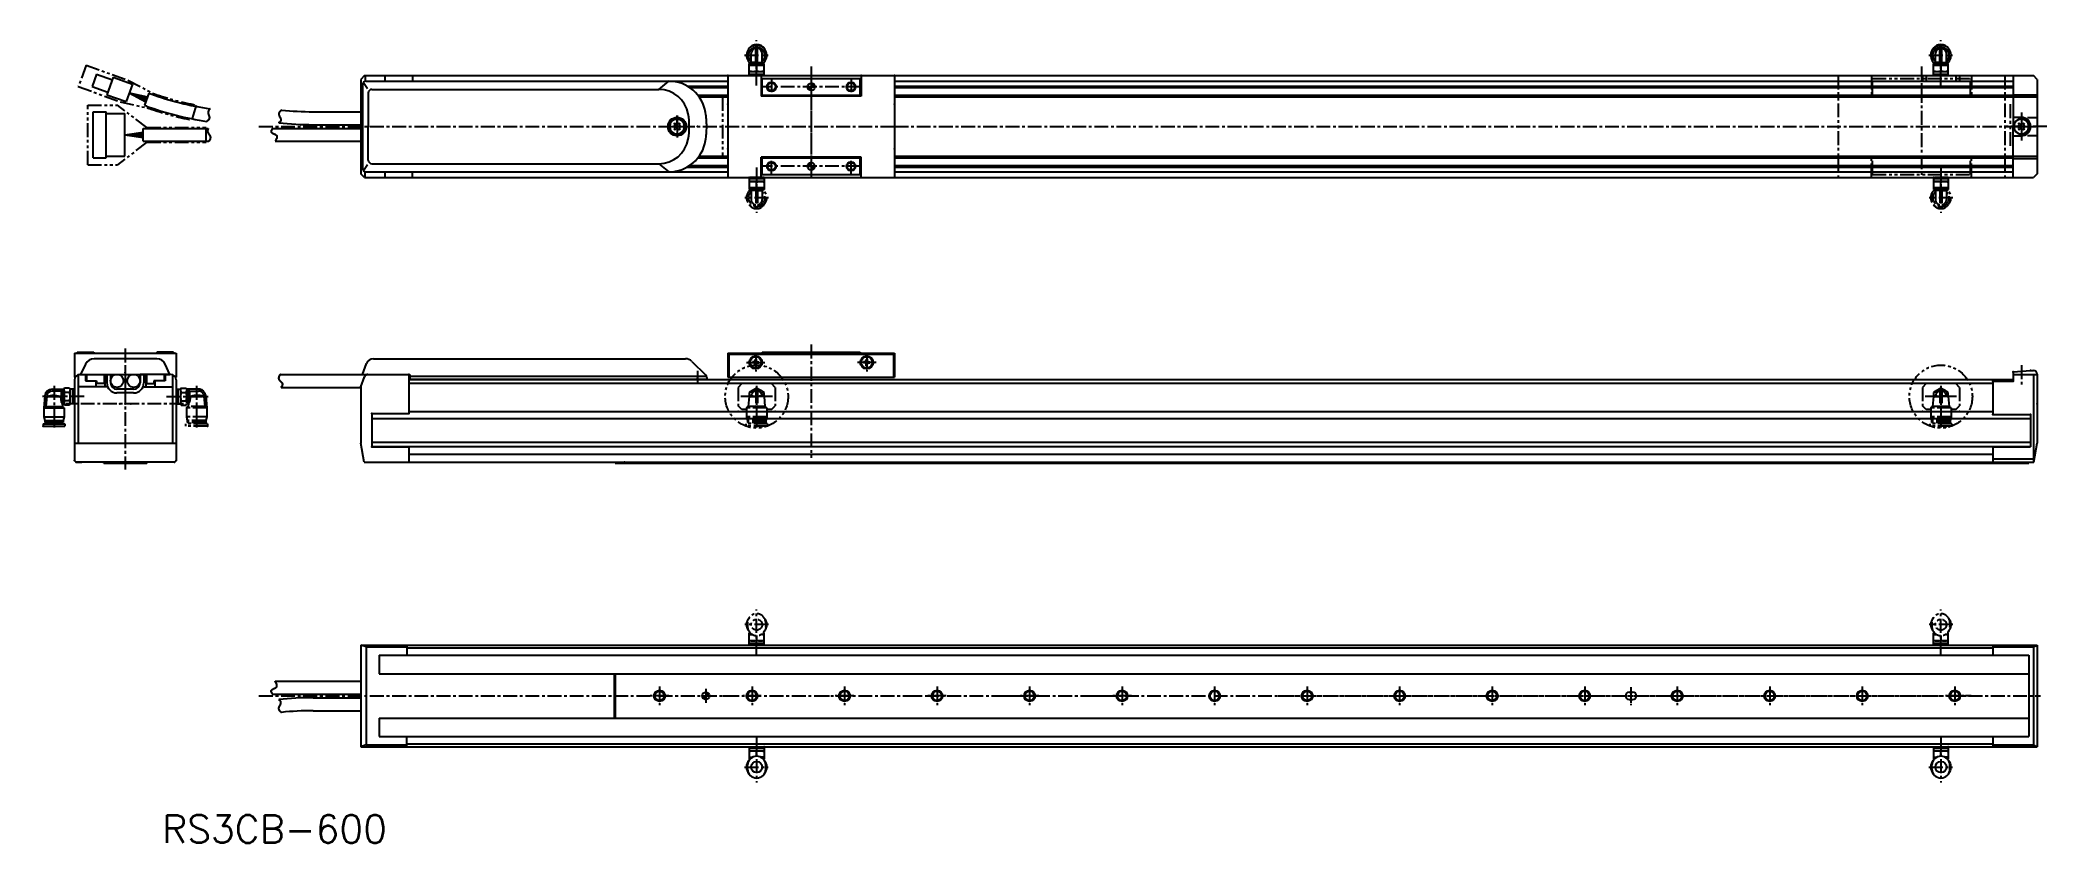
# Model space of a CAD drawing. Extents: x -774 to 310, y 75 to 509.
import ezdxf

# ---------------------------------------------------------------- set-up
doc = ezdxf.new("R2010")
doc.units = 0
for name, pattern in [('CENTER', [12, 7.5, -1.5, 1.5, -1.5]), ('CONTINOUS', [0]), ('PHANTOM', [15, 7.5, -1.5, 1.5, -1.5, 1.5, -1.5])]:
    doc.linetypes.add(name, pattern=pattern)
doc.layers.get('0').update_dxf_attribs({"linetype": 'CONTINUOUS'})
doc.layers.add('CENTER', color=1, linetype='CENTER')
doc.styles.get("Standard").update_dxf_attribs({"font": 'txt', "bigfont": 'EXTFONT'})

msp = doc.modelspace()

# ---------------------------------------------------------------- texts
at = {"color": 7, "linetype": 'CONTINOUS'}
msp.add_text('RS3CB-600', height=15, dxfattribs=at).set_placement((-708.3, 74.5))

# ---------------------------------------------------------------- blocks, each defined once
blk = doc.blocks.new('*U2')
at = {"color": 7, "linetype": 'CONTINUOUS'}
for p, q in [((-357.5, 485.3), (-357.5, 484.7)), ((-356.1, 484.7), (-357.5, 485.3)), ((-357.5, 484.7), (-357.5, 483.3)), ((-357.5, 483.3), (-355.5, 483.3)), ((-356.1, 484.7), (-355.5, 483.3))]:
    blk.add_line(p, q, dxfattribs=at)
for points in [[(-357.5, 485.3), (-357.5, 484.7), (-356.1, 484.7)], [(-357.5, 484.7), (-357.5, 483.3), (-355.5, 483.3)], [(-357.5, 483.3), (-357.5, 483.3), (-355.5, 483.3)]]:
    blk.add_solid(points, dxfattribs=at)
at = {"color": 7, "linetype": 'CONTINUOUS', "extrusion": (0, 0, -1)}
blk.add_solid([(357.5, 484.7), (356.1, 484.7), (355.5, 483.3)], dxfattribs=at)
blk = doc.blocks.new('*U3')
at = {"color": 7, "linetype": 'CONTINUOUS'}
for p, q in [((-359.5, 483.3), (-357.5, 483.3)), ((-359.5, 483.3), (-358.9, 481.9)), ((-357.5, 481.3), (-358.9, 481.9)), ((-357.5, 483.3), (-357.5, 481.9)), ((-357.5, 481.9), (-357.5, 481.3))]:
    blk.add_line(p, q, dxfattribs=at)
for points in [[(-359.5, 483.3), (-359.5, 483.3), (-357.5, 483.3)], [(-359.5, 483.3), (-358.9, 481.9), (-357.5, 481.9)]]:
    blk.add_solid(points, dxfattribs=at)
at = {"color": 7, "linetype": 'CONTINUOUS', "extrusion": (0, 0, -1)}
for points in [[(359.5, 483.3), (357.5, 483.3), (357.5, 481.9)], [(358.9, 481.9), (357.5, 481.9), (357.5, 481.3)]]:
    blk.add_solid(points, dxfattribs=at)
blk = doc.blocks.new('*U4')
at = {"color": 7, "linetype": 'CONTINUOUS'}
for p, q in [((-357.5, 440.3), (-355.5, 440.3)), ((-357.5, 440.3), (-357.5, 438.9)), ((-356.1, 438.9), (-357.5, 438.3)), ((-357.5, 438.3), (-357.5, 438.9)), ((-355.5, 440.3), (-356.1, 438.9))]:
    blk.add_line(p, q, dxfattribs=at)
for points in [[(-357.5, 440.3), (-357.5, 440.3), (-355.5, 440.3)], [(-357.5, 440.3), (-357.5, 438.9), (-356.1, 438.9)]]:
    blk.add_solid(points, dxfattribs=at)
at = {"color": 7, "linetype": 'CONTINUOUS', "extrusion": (0, 0, -1)}
for points in [[(357.5, 440.3), (355.5, 440.3), (356.1, 438.9)], [(357.5, 438.9), (356.1, 438.9), (357.5, 438.3)]]:
    blk.add_solid(points, dxfattribs=at)
blk = doc.blocks.new('*U5')
at = {"color": 7, "linetype": 'CONTINUOUS'}
for p, q in [((-358.9, 441.7), (-359.5, 440.3)), ((-359.5, 440.3), (-357.5, 440.3)), ((-357.5, 442.3), (-358.9, 441.7)), ((-357.5, 441.7), (-357.5, 442.3)), ((-357.5, 441.7), (-357.5, 440.3))]:
    blk.add_line(p, q, dxfattribs=at)
for points in [[(-358.9, 441.7), (-359.5, 440.3), (-357.5, 440.3)], [(-359.5, 440.3), (-359.5, 440.3), (-357.5, 440.3)], [(-357.5, 442.3), (-358.9, 441.7), (-357.5, 441.7)]]:
    blk.add_solid(points, dxfattribs=at)
at = {"color": 7, "linetype": 'CONTINUOUS', "extrusion": (0, 0, -1)}
blk.add_solid([(358.9, 441.7), (357.5, 441.7), (357.5, 440.3)], dxfattribs=at)
blk = doc.blocks.new('*X9')
at = {"color": 0, "linetype": 'CONTINOUS'}
for p, q in [((-416.5, 153.7), (-416.2, 154)), ((-416.4, 153.3), (-415.8, 154)), ((-416.3, 153), (-415.3, 154)), ((-416.1, 152.7), (-414.9, 154)), ((-415.9, 152.5), (-414.5, 153.9)), ((-415.6, 152.3), (-414.5, 153.4)), ((-415.4, 152.1), (-414.5, 153)), ((-415, 152), (-414.5, 152.5)), ((-414.6, 152), (-414.5, 152.1)), ((-414.5, 155.2), (-413.9, 155.9)), ((-414.5, 155.7), (-414.2, 155.9)), ((-414.5, 154.8), (-413.6, 155.7)), ((-414.5, 154.3), (-413.3, 155.5)), ((-414.4, 154), (-413.1, 155.3)), ((-414, 154), (-412.9, 155.1)), ((-413.5, 154), (-412.7, 154.8)), ((-413.1, 154), (-412.6, 154.5)), ((-412.6, 154), (-412.5, 154.1))]:
    blk.add_line(p, q, dxfattribs=at)

# ---------------------------------------------------------------- linework, layer by layer
at = {"color": 7, "linetype": 'CONTINOUS'}
for p, q in [((-390, 496.4), (-390, 501.2)), ((-387.5, 495.8), (-387.5, 505.8)), ((-386.5, 495.8), (-386.5, 505.8)), ((-384, 496.4), (-384, 501.2)), ((250, 496.4), (250, 501.2)), ((252.5, 495.8), (252.5, 505.8)), ((253.5, 495.8), (253.5, 505.8)), ((256, 496.4), (256, 501.2)), ((-743.7, 490.1), (-746.1, 483.5)), ((-743.7, 490.1), (-735.2, 487)), ((-734.7, 488.4), (-738.2, 479)), ((-734.7, 488.4), (-724.4, 484.7)), ((-599, 489.3), (-601, 487.3)), ((-599, 489.3), (-578, 489.3)), ((-598.5, 489.3), (-598.5, 486.5)), ((-588, 489.3), (-588, 486.2)), ((-581, 489.3), (292, 489.3)), ((-573, 489.3), (-573, 486.3)), ((-402.5, 489.3), (-402.5, 434.3)), ((-402.5, 489.3), (-384.5, 489.3)), ((-391, 495.8), (-390, 496.4)), ((-391, 495.8), (-383, 495.8)), ((-391, 489.3), (-391, 495.8)), ((-391, 495), (-383, 495)), ((-391, 491.6), (-383, 491.6)), ((-391, 490.1), (-383, 490.1)), ((-391, 489.3), (-383, 489.3)), ((-387.5, 496.4), (-390, 496.4)), ((-387, 494.6), (-387, 491.9)), ((-386.5, 496.4), (-384, 496.4)), ((-384.5, 489.3), (-384.5, 478.3)), ((-383, 495.8), (-384, 496.4)), ((-383, 489.3), (-383, 495.8)), ((-330.5, 489.3), (-330.5, 478.3)), ((-330.5, 489.3), (-312.5, 489.3)), ((-312.5, 489.3), (-312.5, 434.3)), ((243, 489.3), (243, 486.3)), ((245, 489.3), (245, 486.3)), ((249, 495.8), (250, 496.4)), ((249, 495.8), (257, 495.8)), ((249, 489.3), (249, 495.8)), ((249, 495), (257, 495)), ((249, 491.6), (257, 491.6)), ((249, 490.1), (257, 490.1)), ((249, 489.3), (257, 489.3)), ((252.5, 496.4), (250, 496.4)), ((253, 494.6), (253, 491.9)), ((253.5, 496.4), (256, 496.4)), ((257, 495.8), (256, 496.4)), ((257, 489.3), (257, 495.8)), ((261, 489.3), (261, 486.3)), ((263, 489.3), (263, 486.3)), ((292, 489.3), (292, 461.8)), ((292, 489.3), (303, 489.3)), ((305, 487.3), (303, 489.3)), ((-746.1, 483.5), (-737.6, 480.4)), ((-738.2, 479), (-727.8, 475.3)), ((-724.4, 484.7), (-727.8, 475.3)), ((-726.1, 480), (-716.3, 477.5)), ((-726.1, 480), (-716.7, 476.5)), ((-726.1, 480), (-716.5, 477.2)), ((-726.1, 480), (-716.6, 476.9)), ((-726.1, 480), (-716.2, 477.9)), ((-726.1, 480), (-717.2, 475.2)), ((-726.1, 480), (-716.8, 476.2)), ((-726.1, 480), (-717.1, 475.6)), ((-726.1, 480), (-716.9, 475.9)), ((-726.1, 480), (-716.7, 476.5)), ((-715.5, 479.8), (-717.9, 473.3)), ((-715.5, 479.8), (-714.4, 479.4)), ((-601, 487.3), (-601, 436.3)), ((-601, 484.3), (-600.1, 484.3)), ((-600, 484.3), (-600, 439.3)), ((-599.5, 485.6), (-597.3, 482.4)), ((-598, 486.3), (-434.4, 486.3)), ((-596.9, 479.9), (-596.9, 461.8)), ((-594.9, 481.9), (-439.8, 481.9)), ((-593, 486.3), (-402.5, 486.3)), ((-439.8, 481.9), (-434.4, 486.3)), ((-424.4, 483.7), (-402.5, 483.7)), ((-423.8, 483.3), (-402.5, 483.3)), ((-423.1, 482.9), (-402.5, 482.9)), ((-418.5, 478.8), (-402.5, 478.8)), ((-417.6, 477.8), (-402.5, 477.8)), ((-384, 486.5), (-384.5, 486.5)), ((-330.5, 478.3), (-384.5, 478.3)), ((-384, 487.8), (-331, 487.8)), ((-384, 478.2), (-384, 487.8)), ((-384, 478.8), (-331, 478.8)), ((-367.5, 478.3), (-367.5, 478.8)), ((-347.5, 478.2), (-347.5, 478.8)), ((-331, 478.3), (-331, 487.8)), ((-331, 486.5), (-330.5, 486.5)), ((-312.5, 486.3), (292, 486.3)), ((-312.5, 483.7), (292, 483.7)), ((-312.5, 483.3), (292, 483.3)), ((-312.5, 482.9), (292, 482.9)), ((-312.5, 478.8), (292, 478.8)), ((-312.5, 477.8), (292, 477.8)), ((292, 479), (305, 479)), ((292, 477.8), (305, 477.8)), ((305, 487.3), (305, 436.3)), ((-745.5, 469.8), (-738.5, 469.8)), ((-745.5, 444.8), (-745.5, 469.8)), ((-738.5, 444.8), (-738.5, 469.8)), ((-738.5, 468.8), (-728.5, 468.8)), ((-728.5, 445.8), (-728.5, 468.8)), ((-717.9, 473.3), (-716.8, 472.9)), ((-626.7, 469.8), (-601, 469.8)), ((-601, 475.3), (-600.2, 475.3)), ((292.5, 466.8), (296.5, 466.8)), ((299.8, 466.6), (305, 466.6)), ((-728.5, 457.3), (-718.5, 458.7)), ((-728.5, 457.3), (-718.5, 458.3)), ((-728.5, 457.3), (-718.5, 458)), ((-728.5, 457.3), (-718.5, 457.6)), ((-728.5, 457.3), (-718.5, 456.9)), ((-728.5, 457.3), (-718.5, 456.6)), ((-728.5, 457.3), (-718.5, 456.2)), ((-728.5, 457.3), (-718.5, 455.9)), ((-728.5, 457.3), (-718.5, 457.3)), ((-728.5, 457.3), (-718.5, 457.3)), ((-718.5, 460.8), (-683.4, 460.8)), ((-718.5, 453.8), (-718.5, 460.8)), ((-648.6, 460.8), (-601, 460.8)), ((-626.7, 462.8), (-601, 462.8)), ((-596.9, 443.7), (-596.9, 461.8)), ((-431.2, 463.6), (-431.8, 462.9)), ((-431.8, 462.9), (-431.3, 462.5)), ((-431.3, 461.1), (-431.8, 460.6)), ((-431.8, 460.6), (-431.2, 460)), ((-430.7, 463.1), (-431.2, 463.6)), ((-431.2, 460), (-430.7, 460.5)), ((-428.9, 463.6), (-429.4, 463.1)), ((-429.4, 460.5), (-428.9, 460)), ((-428.2, 462.9), (-428.9, 463.6)), ((-428.9, 460), (-428.2, 460.6)), ((-428.7, 462.5), (-428.2, 462.9)), ((-428.2, 460.6), (-428.7, 461.1)), ((292, 434.3), (292, 461.8)), ((292.5, 456.8), (296.5, 456.8)), ((295.3, 463.6), (294.7, 462.9)), ((294.7, 462.9), (295.2, 462.5)), ((295.2, 461.1), (294.7, 460.6)), ((294.7, 460.6), (295.3, 460)), ((295.8, 463.1), (295.3, 463.6)), ((295.3, 460), (295.8, 460.5)), ((297.6, 463.6), (297.1, 463.1)), ((297.1, 460.5), (297.6, 460)), ((298.3, 462.9), (297.6, 463.6)), ((297.6, 460), (298.3, 460.6)), ((297.8, 462.5), (298.3, 462.9)), ((298.3, 460.6), (297.8, 461.1)), ((299.8, 457), (305, 457)), ((-745.5, 444.8), (-738.5, 444.8)), ((-738.5, 445.8), (-728.5, 445.8)), ((-718.5, 453.8), (-683, 453.8)), ((-647.3, 453.8), (-601, 453.8)), ((-601, 448.3), (-600.2, 448.3)), ((-418.8, 444.8), (-402.5, 444.8)), ((-417.7, 445.8), (-402.5, 445.8)), ((-384.5, 434.3), (-384.5, 445.3)), ((-330.5, 445.3), (-384.5, 445.3)), ((-384, 435.8), (-384, 445.3)), ((-384, 444.8), (-331, 444.8)), ((-367.5, 444.8), (-367.5, 445.3)), ((-347.5, 444.8), (-347.5, 445.3)), ((-331, 435.8), (-331, 445.3)), ((-330.5, 434.3), (-330.5, 445.3)), ((-312.8, 444.8), (292, 444.8)), ((-312.5, 445.8), (292, 445.8)), ((292, 445.8), (305, 445.8)), ((-601, 439.3), (-600.1, 439.3)), ((-599, 434.3), (-601, 436.3)), ((-599.5, 438), (-597.3, 441.2)), ((-599, 434.3), (-578, 434.3)), ((-598.5, 434.3), (-598.5, 437.1)), ((-598, 437.3), (-434.4, 437.3)), ((-594.9, 441.7), (-439.8, 441.7)), ((-593, 437.3), (-402.5, 437.3)), ((-588, 437.2), (-588, 434.3)), ((-581, 434.3), (292, 434.3)), ((-573, 434.3), (-573, 437.3)), ((-439.8, 441.7), (-434.4, 437.3)), ((-424.5, 439.9), (-402.5, 439.9)), ((-423.5, 440.3), (-402.5, 440.3)), ((-422.9, 440.7), (-402.5, 440.7)), ((-402.5, 434.3), (-384.5, 434.3)), ((-384, 437.1), (-384.5, 437.1)), ((-384, 435.8), (-331, 435.8)), ((-331, 437.1), (-330.5, 437.1)), ((-330.5, 434.3), (-312.5, 434.3)), ((-312.5, 440.7), (292, 440.7)), ((-312.5, 440.3), (292, 440.3)), ((-312.5, 439.9), (292, 439.9)), ((-312.5, 437.3), (292, 437.3)), ((292, 444.6), (305, 444.6)), ((292, 434.3), (303, 434.3)), ((305, 436.3), (303, 434.3)), ((-755.7, 339.3), (-700.7, 339.3)), ((-755.7, 339.3), (-755.7, 326.3)), ((-754.2, 339.8), (-754.2, 339.3)), ((-754.2, 339.8), (-745.2, 339.8)), ((-745.2, 339.8), (-745.2, 339.3)), ((-711.2, 336.3), (-745.1, 336.3)), ((-702.2, 339.8), (-711.2, 339.8)), ((-711.2, 339.8), (-711.2, 339.3)), ((-702.2, 339.8), (-702.2, 339.3)), ((-700.7, 339.3), (-700.7, 326.3)), ((-594.1, 336.3), (-425.5, 336.3)), ((-402.5, 339.3), (-402.5, 326.3)), ((-402.5, 339.3), (-384, 339.3)), ((-402, 338.8), (-402, 326.3)), ((-402, 338.8), (-313, 338.8)), ((-384, 339.8), (-331, 339.8)), ((-384, 339.8), (-384, 338.8)), ((-331, 339.8), (-331, 338.8)), ((-331, 339.3), (-312.5, 339.3)), ((-313, 338.8), (-313, 326.3)), ((-312.5, 339.3), (-312.5, 326.3)), ((-755.7, 326.3), (-755.2, 326.3)), ((-753.7, 327.6), (-753.7, 290.6)), ((-752.7, 327.8), (-736.2, 327.8)), ((-752.3, 327.8), (-749.6, 333.4)), ((-752.3, 327.8), (-749.2, 327.8)), ((-749.7, 327.8), (-749.7, 324.3)), ((-749.2, 327.8), (-749.2, 324.3)), ((-739.7, 327.8), (-739.7, 322.8)), ((-739.7, 327.8), (-716.7, 327.8)), ((-739.2, 327.8), (-739.2, 321)), ((-738.2, 327.8), (-738.2, 323.3)), ((-736.2, 327.8), (-736.2, 323.3)), ((-720.2, 327.8), (-720.2, 323.3)), ((-703.7, 327.8), (-720.2, 327.8)), ((-718.2, 327.8), (-718.2, 323.3)), ((-717.2, 327.8), (-717.2, 321)), ((-716.7, 327.8), (-716.7, 322.8)), ((-707.2, 327.8), (-707.2, 324.3)), ((-707.2, 327.8), (-704.1, 327.8)), ((-704.1, 327.8), (-706.7, 333.4)), ((-706.7, 327.8), (-706.7, 324.3)), ((-702.7, 327.6), (-702.7, 290.6)), ((-700.7, 326.3), (-701.2, 326.3)), ((-644.4, 327.8), (-598, 327.8)), ((-601, 321), (-599, 326.5)), ((-600, 327.8), (-597.9, 333.7)), ((-600, 327.8), (-574.5, 327.8)), ((-597.1, 327.8), (-575, 327.8)), ((-575, 327.8), (-575, 306.6)), ((-574.5, 327.8), (-574.5, 325.3)), ((-574.5, 326.9), (-414.2, 326.9)), ((-422, 334.8), (-414.6, 327.5)), ((-414, 326.1), (-414, 325.3)), ((-402.5, 326.3), (-312.5, 326.3)), ((-388.5, 334.5), (-389.3, 334.5)), ((-389.3, 334.5), (-389.3, 334)), ((-388.5, 334), (-389.3, 334)), ((-387.8, 336), (-387.8, 335.3)), ((-387.3, 336), (-387.8, 336)), ((-387.8, 332.5), (-387.8, 333.3)), ((-387.3, 332.5), (-387.8, 332.5)), ((-387.3, 336), (-387.3, 335.3)), ((-387.3, 332.5), (-387.3, 333.3)), ((-386.5, 334.5), (-385.8, 334.5)), ((-386.5, 334), (-385.8, 334)), ((-385.8, 334.5), (-385.8, 334)), ((-328.5, 334.5), (-329.3, 334.5)), ((-329.3, 334.5), (-329.3, 334)), ((-328.5, 334), (-329.3, 334)), ((-327.8, 336), (-327.3, 336)), ((-327.8, 336), (-327.8, 335.3)), ((-327.8, 332.5), (-327.8, 333.3)), ((-327.8, 332.5), (-327.3, 332.5)), ((-327.3, 336), (-327.3, 335.3)), ((-327.3, 332.5), (-327.3, 333.3)), ((-326.5, 334.5), (-325.8, 334.5)), ((-326.5, 334), (-325.8, 334)), ((-325.8, 334.5), (-325.8, 334)), ((292, 329.1), (301.5, 329.9)), ((292, 329), (292, 324.1)), ((292, 327.8), (305, 327.8)), ((301.5, 329.9), (303, 329.9)), ((303, 327.8), (303, 280.3)), ((305, 327.9), (305, 290.6)), ((-771.7, 316.1), (-772.2, 309.8)), ((-770.7, 316.1), (-771.2, 310.4)), ((-770.7, 315.8), (-763.3, 315.8)), ((-767.7, 319.8), (-761.4, 319.8)), ((-762.8, 318.8), (-767.7, 318.8)), ((-763.3, 315.8), (-762.8, 312.8)), ((-762.2, 319.8), (-762.8, 318.8)), ((-762.8, 318.8), (-762.8, 312.8)), ((-762.2, 319.8), (-762.2, 311.8)), ((-761, 320.4), (-761.4, 319.8)), ((-761.4, 319.8), (-761.4, 311.8)), ((-758.3, 320.4), (-761, 320.4)), ((-758.3, 318.1), (-761, 318.1)), ((-758.3, 320.4), (-758, 319.8)), ((-758, 319.8), (-758, 311.8)), ((-755.7, 319.8), (-758, 319.8)), ((-756.5, 319.8), (-756.5, 311.8)), ((-755.7, 324.8), (-755.7, 283.4)), ((-755.7, 319.8), (-755.7, 311.8)), ((-738.2, 321), (-753.7, 321)), ((-749.7, 324.3), (-744.2, 324.3)), ((-749.2, 324.3), (-743.7, 324.3)), ((-744.2, 324.3), (-744.2, 321)), ((-739.2, 321), (-744.2, 321)), ((-743.7, 324.3), (-743.7, 322.8)), ((-739.7, 322.8), (-743.7, 322.8)), ((-723.7, 319.8), (-732.7, 319.8)), ((-723.7, 317.8), (-732.7, 317.8)), ((-718.2, 321), (-702.7, 321)), ((-717.2, 321), (-712.2, 321)), ((-716.7, 322.8), (-712.7, 322.8)), ((-712.7, 324.3), (-712.7, 322.8)), ((-707.2, 324.3), (-712.7, 324.3)), ((-706.7, 324.3), (-712.2, 324.3)), ((-712.2, 324.3), (-712.2, 321)), ((-700.7, 324.8), (-700.7, 281.3)), ((-644, 320.8), (-601.5, 320.8)), ((-601, 321), (-601, 290.6)), ((-575, 325.1), (292, 325.1)), ((-575, 323.1), (281, 323.1)), ((-574.5, 325.3), (-414, 325.3)), ((281, 324.1), (292, 324.1)), ((281, 324.1), (281, 306.1)), ((-772.2, 309.8), (-771.2, 310.4)), ((-772.2, 309.8), (-772.2, 304.8)), ((-772.2, 309.8), (-761.2, 309.8)), ((-772.2, 304.8), (-771.7, 302.8)), ((-772.2, 304.8), (-761.2, 304.8)), ((-771.2, 310.4), (-762.2, 310.4)), ((-762.2, 311.8), (-762.8, 312.8)), ((-762.3, 312.1), (-762.2, 310.4)), ((-762.2, 311.8), (-761.4, 311.8)), ((-761.2, 309.8), (-762.2, 310.4)), ((-761.2, 304.8), (-761.7, 302.8)), ((-761, 311.2), (-761.4, 311.8)), ((-761.2, 309.8), (-761.2, 304.8)), ((-758.3, 313.5), (-761, 313.5)), ((-758.3, 311.2), (-761, 311.2)), ((-758.3, 311.2), (-758, 311.8)), ((-755.7, 311.8), (-758, 311.8)), ((-595, 306.6), (-575, 306.6)), ((-595, 306.6), (-595, 288.6)), ((-595, 304), (301.5, 304)), ((-575, 307.8), (281, 307.8)), ((281, 306.1), (301.5, 306.1)), ((301.5, 306.1), (301.5, 291.3)), ((-772.6, 301), (-772.6, 299.8)), ((-772.6, 301), (-760.8, 301)), ((-772.6, 299.8), (-760.8, 299.8)), ((-771.7, 302.8), (-771.7, 301.8)), ((-771.7, 302.8), (-761.7, 302.8)), ((-771.7, 301.8), (-761.7, 301.8)), ((-770.2, 301.8), (-770.2, 301)), ((-763.2, 301.8), (-763.2, 301)), ((-761.7, 302.8), (-761.7, 301.8)), ((-760.8, 301), (-760.8, 299.8)), ((-755.7, 290.6), (-700.7, 290.6)), ((-755.7, 288.6), (-755.7, 281.3)), ((-599.2, 280.3), (-601, 290.6)), ((-595, 291.1), (301.5, 291.1)), ((-595, 288.8), (301.5, 288.8)), ((-595, 288.6), (-575, 288.6)), ((-575, 288.6), (-575, 280.3)), ((-575, 284.6), (281, 284.6)), ((281, 288.6), (281, 280.3)), ((281, 288.6), (301.5, 288.6)), ((281, 282.2), (303, 282.2)), ((301.5, 291.3), (301.5, 288.6)), ((303.2, 280.3), (305, 290.6)), ((-755.7, 281.3), (-754.7, 280.3)), ((-755.7, 281.3), (-754.7, 280.3)), ((-701.7, 280.3), (-754.7, 280.3)), ((-754.7, 280.3), (-751.7, 280.3)), ((-740.2, 280.3), (-716.2, 280.3)), ((-739.8, 279.8), (-740.2, 280.2)), ((-739.8, 279.8), (-716.6, 279.8)), ((-716.2, 280.2), (-716.6, 279.8)), ((-700.7, 281.3), (-701.7, 280.3)), ((-599.2, 280.3), (-575, 280.3)), ((-575, 280.3), (281, 280.3)), ((-463.5, 280.3), (-463.5, 279.8)), ((-463.5, 279.8), (-277.9, 279.8)), ((-302, 279.8), (300.5, 279.8)), ((281, 280.3), (303.2, 280.3)), ((300.5, 280.3), (300.5, 279.8)), ((300.5, 280.3), (302.2, 280.3)), ((-601, 181.5), (-601, 126.5)), ((-601, 181.5), (305, 181.5)), ((-598, 180.5), (-601, 181.5)), ((-598, 180.5), (-598, 127.5)), ((-598, 180.5), (-576, 180.5)), ((-591, 176), (-591, 166)), ((-591, 176), (300.5, 176)), ((-576, 181.5), (-576, 176)), ((-576, 180), (281, 180)), ((281, 181.5), (281, 176)), ((281, 180.5), (303, 180.5)), ((300.5, 176), (300.5, 132)), ((303, 180.5), (305, 181.5)), ((303, 180.5), (303, 127.5)), ((305, 181.5), (305, 126.5)), ((-591, 166), (300.5, 166)), ((-464, 166), (-464, 142)), ((-463.5, 166), (-463.5, 142)), ((-648.6, 155), (-601, 155)), ((-647.3, 162), (-601, 162)), ((-626.7, 153), (-601, 153)), ((-626.7, 146), (-601, 146)), ((-591, 142), (300.5, 142)), ((-591, 142), (-591, 132)), ((-591, 132), (300.5, 132)), ((-576, 126.5), (-576, 132)), ((281, 132), (281, 126.5)), ((-598, 127.5), (-601, 126.5)), ((-601, 126.5), (305, 126.5)), ((-598, 127.5), (-576, 127.5)), ((-576, 128), (281, 128)), ((-391, 126.5), (-383, 126.5)), ((-391, 126.5), (-391, 120)), ((-391, 125.7), (-383, 125.7)), ((-391, 124.2), (-383, 124.2)), ((-391, 120.8), (-389.4, 120.8)), ((-391, 120), (-390.4, 120)), ((-391, 120), (-390.7, 119.8)), ((-387, 121.4), (-387, 123.8)), ((-383, 120.8), (-384.7, 120.8)), ((-383, 120), (-383.6, 120)), ((-383, 120), (-383.4, 119.8)), ((-383, 126.5), (-383, 120)), ((249, 126.5), (257, 126.5)), ((249, 126.5), (249, 120)), ((249, 125.7), (257, 125.7)), ((249, 124.2), (257, 124.2)), ((249, 120.8), (250.6, 120.8)), ((249, 120), (249.6, 120)), ((249, 120), (249.3, 119.8)), ((253, 121.4), (253, 123.8)), ((257, 120.8), (255.3, 120.8)), ((257, 120), (256.4, 120)), ((257, 120), (256.6, 119.8)), ((257, 126.5), (257, 120)), ((281, 127.5), (303, 127.5)), ((303, 127.5), (305, 126.5)), ((-391.9, 114.5), (-391.9, 116.5)), ((-382.1, 114.5), (-382.1, 116.5)), ((248.1, 114.5), (248.1, 116.5)), ((257.9, 114.5), (257.9, 116.5))]:
    msp.add_line(p, q, dxfattribs=at)
at = {"color": 3, "linetype": 'PHANTOM'}
for p, q in [((-749.4, 495), (-753.6, 483.4)), ((-749.4, 495), (-726.8, 486.8)), ((197.5, 489.3), (197.5, 434.3)), ((215.5, 489.3), (215.5, 478.3)), ((269.5, 489.3), (269.5, 478.3)), ((287.5, 489.3), (287.5, 434.3)), ((-753.6, 483.4), (-731, 475.2)), ((-726.8, 486.8), (-712.5, 479.4)), ((-405.5, 477.8), (-405.5, 445.8)), ((269.5, 478.3), (215.5, 478.3)), ((216, 487.8), (269, 487.8)), ((216, 478.2), (216, 487.8)), ((216, 478.8), (269, 478.8)), ((269, 478.3), (269, 487.8)), ((-748.5, 441.1), (-748.5, 473.4)), ((-748.5, 473.4), (-732.5, 473.4)), ((-716.5, 461.2), (-732.5, 473.4)), ((-731, 475.2), (-715.3, 471.6)), ((-690, 473.3), (-692.2, 465.3)), ((290.5, 473.8), (290.5, 449.8)), ((-716.5, 461.2), (-684.5, 461.2)), ((-684.5, 453.3), (-684.5, 461.2)), ((-716.5, 453.3), (-732.5, 441.1)), ((-716.5, 453.3), (-684.5, 453.3)), ((215.5, 434.3), (215.5, 445.3)), ((269.5, 445.3), (215.5, 445.3)), ((216, 435.8), (216, 445.3)), ((216, 444.8), (269, 444.8)), ((269, 435.8), (269, 445.3)), ((269.5, 434.3), (269.5, 445.3)), ((-748.5, 441.1), (-732.5, 441.1)), ((-383, 434.3), (-391, 434.3)), ((-391, 434.3), (-391, 427.8)), ((-383, 434.3), (-383, 427.8)), ((216, 435.8), (269, 435.8)), ((257, 434.3), (249, 434.3)), ((249, 434.3), (249, 427.8)), ((257, 434.3), (257, 427.8)), ((-383, 433.5), (-391, 433.5)), ((-383, 432), (-391, 432)), ((-383, 428.6), (-391, 428.6)), ((-391, 427.8), (-390, 427.2)), ((-383, 427.8), (-391, 427.8)), ((-387.5, 427.2), (-390, 427.2)), ((-390, 427.2), (-390, 422.4)), ((-387.5, 427.8), (-387.5, 417.8)), ((-387, 428.9), (-387, 431.6)), ((-386.5, 427.8), (-386.5, 417.8)), ((-386.5, 427.2), (-384, 427.2)), ((-383, 427.8), (-384, 427.2)), ((-384, 427.2), (-384, 422.4)), ((257, 433.5), (249, 433.5)), ((257, 432), (249, 432)), ((257, 428.6), (249, 428.6)), ((249, 427.8), (250, 427.2)), ((257, 427.8), (249, 427.8)), ((252.5, 427.2), (250, 427.2)), ((250, 427.2), (250, 422.4)), ((252.5, 427.8), (252.5, 417.8)), ((253, 428.9), (253, 431.6)), ((253.5, 427.8), (253.5, 417.8)), ((253.5, 427.2), (256, 427.2)), ((257, 427.8), (256, 427.2)), ((256, 427.2), (256, 422.4)), ((-700.7, 319.8), (-698.4, 319.8)), ((-700.7, 319.8), (-700.7, 311.8)), ((-699.9, 319.8), (-699.9, 311.8)), ((-698, 320.4), (-698.4, 319.8)), ((-698.4, 319.8), (-698.4, 311.8)), ((-698, 320.4), (-695.3, 320.4)), ((-698, 318.1), (-695.3, 318.1)), ((-695.3, 320.4), (-695, 319.8)), ((-688.7, 319.8), (-695, 319.8)), ((-695, 319.8), (-695, 311.8)), ((-694.2, 319.8), (-693.6, 318.8)), ((-694.2, 319.8), (-694.2, 311.8)), ((-693.6, 318.8), (-693.6, 312.8)), ((-693.6, 318.8), (-688.7, 318.8)), ((-693, 315.8), (-693.6, 312.8)), ((-685.7, 315.8), (-693, 315.8)), ((-685.7, 316.1), (-685.2, 310.4)), ((-684.7, 316.1), (-684.2, 309.8)), ((-395, 322.8), (-397, 320.8)), ((-397, 320.8), (-397, 310.8)), ((-379, 322.8), (-395, 322.8)), ((-391, 315.8), (-391.5, 310.4)), ((-387, 320.4), (-391, 318.1)), ((-391, 318.1), (-391, 315.8)), ((-390, 316.4), (-391, 315.8)), ((-391, 315.8), (-387.5, 315.8)), ((-390, 316.4), (-387.5, 315.9)), ((-387.5, 319.8), (-387.5, 309.8)), ((-383, 318.1), (-387, 320.4)), ((-386.5, 319.8), (-386.5, 309.8)), ((-384.1, 316.4), (-386.5, 315.9)), ((-384.1, 316.4), (-383, 315.8)), ((-383, 315.8), (-383, 318.1)), ((-383, 315.8), (-382.5, 310.4)), ((-377, 320.8), (-379, 322.8)), ((-377, 320.8), (-377, 310.8)), ((245, 322.8), (243, 320.8)), ((243, 320.8), (243, 310.8)), ((261, 322.8), (245, 322.8)), ((249, 315.8), (248.5, 310.4)), ((253, 320.4), (249, 318.1)), ((249, 318.1), (249, 315.8)), ((250, 316.4), (249, 315.8)), ((249, 315.8), (252.5, 315.8)), ((250, 316.4), (252.5, 315.9)), ((252.5, 319.8), (252.5, 309.8)), ((257, 318.1), (253, 320.4)), ((253.5, 319.8), (253.5, 309.8)), ((255.9, 316.4), (253.5, 315.9)), ((255.9, 316.4), (257, 315.8)), ((257, 315.8), (257, 318.1)), ((257, 315.8), (257.5, 310.4)), ((263, 320.8), (261, 322.8)), ((263, 320.8), (263, 310.8)), ((-700.7, 311.8), (-698.4, 311.8)), ((-698, 311.2), (-698.4, 311.8)), ((-698, 313.5), (-695.3, 313.5)), ((-698, 311.2), (-695.3, 311.2)), ((-695.3, 311.2), (-695, 311.8)), ((-695.2, 309.8), (-694.2, 310.4)), ((-684.2, 309.8), (-695.2, 309.8)), ((-695.2, 309.8), (-695.2, 304.8)), ((-684.2, 304.8), (-695.2, 304.8)), ((-695.2, 304.8), (-694.7, 302.8)), ((-694.2, 311.8), (-695, 311.8)), ((-694.2, 311.8), (-693.6, 312.8)), ((-694, 312.1), (-694.2, 310.4)), ((-685.2, 310.4), (-694.2, 310.4)), ((-684.2, 309.8), (-685.2, 310.4)), ((-684.2, 304.8), (-684.7, 302.8)), ((-684.2, 309.8), (-684.2, 304.8)), ((-395, 308.8), (-397, 310.8)), ((-392.5, 308.8), (-395, 308.8)), ((-392.5, 309.8), (-391.5, 310.4)), ((-381.5, 309.8), (-392.5, 309.8)), ((-392.5, 309.8), (-392.5, 304.8)), ((-381.5, 304.8), (-392.5, 304.8)), ((-392.5, 304.8), (-392, 302.8)), ((-387.5, 310.4), (-391.5, 310.4)), ((-382.5, 310.4), (-386.5, 310.4)), ((-381.5, 309.8), (-382.5, 310.4)), ((-381.5, 304.8), (-382, 302.8)), ((-381.5, 309.8), (-381.5, 304.8)), ((-379, 308.8), (-381.5, 308.8)), ((-379, 308.8), (-377, 310.8)), ((245, 308.8), (243, 310.8)), ((247.5, 308.8), (245, 308.8)), ((247.5, 309.8), (248.5, 310.4)), ((258.5, 309.8), (247.5, 309.8)), ((247.5, 309.8), (247.5, 304.8)), ((258.5, 304.8), (247.5, 304.8)), ((247.5, 304.8), (248, 302.8)), ((252.5, 310.4), (248.5, 310.4)), ((257.5, 310.4), (253.5, 310.4)), ((258.5, 309.8), (257.5, 310.4)), ((258.5, 304.8), (258, 302.8)), ((258.5, 309.8), (258.5, 304.8)), ((261, 308.8), (258.5, 308.8)), ((261, 308.8), (263, 310.8)), ((-695.6, 301), (-695.6, 299.8)), ((-683.8, 301), (-695.6, 301)), ((-683.8, 299.8), (-695.6, 299.8)), ((-684.7, 302.8), (-694.7, 302.8)), ((-694.7, 302.8), (-694.7, 301.8)), ((-684.7, 301.8), (-694.7, 301.8)), ((-693.2, 301.8), (-693.2, 301)), ((-686.2, 301.8), (-686.2, 301)), ((-684.7, 302.8), (-684.7, 301.8)), ((-683.8, 301), (-683.8, 299.8)), ((-381.1, 301), (-392.9, 301)), ((-392.9, 301), (-392.9, 299.8)), ((-381.1, 299.8), (-392.9, 299.8)), ((-392, 302.8), (-392, 301.8)), ((-382, 302.8), (-392, 302.8)), ((-382, 301.8), (-392, 301.8)), ((-390.5, 301.8), (-390.5, 301)), ((-383.5, 301.8), (-383.5, 301)), ((-382, 302.8), (-382, 301.8)), ((-381.1, 301), (-381.1, 299.8)), ((258.9, 301), (247.1, 301)), ((247.1, 301), (247.1, 299.8)), ((258.9, 299.8), (247.1, 299.8)), ((248, 302.8), (248, 301.8)), ((258, 302.8), (248, 302.8)), ((258, 301.8), (248, 301.8)), ((249.5, 301.8), (249.5, 301)), ((256.5, 301.8), (256.5, 301)), ((258, 302.8), (258, 301.8)), ((258.9, 301), (258.9, 299.8)), ((-391.9, 193.5), (-391.9, 191.5)), ((-391, 188), (-390.7, 188.2)), ((-391, 181.5), (-391, 188)), ((-391, 188), (-390.4, 188)), ((-391, 187.2), (-389.4, 187.2)), ((-387, 186.6), (-387, 184.1)), ((-383, 187.2), (-384.7, 187.2)), ((-383, 188), (-383.6, 188)), ((-383, 188), (-383.4, 188.2)), ((-383, 181.5), (-383, 188)), ((-382.1, 193.5), (-382.1, 191.5)), ((248.1, 193.5), (248.1, 191.5)), ((249, 188), (249.3, 188.2)), ((249, 181.5), (249, 188)), ((249, 188), (249.6, 188)), ((249, 187.2), (250.6, 187.2)), ((253, 186.6), (253, 184.1)), ((257, 187.2), (255.3, 187.2)), ((257, 188), (256.4, 188)), ((257, 188), (256.6, 188.2)), ((257, 181.5), (257, 188)), ((257.9, 193.5), (257.9, 191.5)), ((-383, 183.8), (-391, 183.8)), ((-383, 182.3), (-391, 182.3)), ((-383, 181.5), (-391, 181.5)), ((257, 183.8), (249, 183.8)), ((257, 182.3), (249, 182.3)), ((257, 181.5), (249, 181.5))]:
    msp.add_line(p, q, dxfattribs=at)
at = {"color": 7, "linetype": 'CENTER'}
for p, q in [((-414.5, 157.8), (-414.5, 150.3)), ((85.5, 158.7), (85.5, 149)), ((85.5, 157.8), (85.5, 150.3))]:
    msp.add_line(p, q, dxfattribs=at)
at = {"color": 7, "linetype": 'CONTINUOUS'}
for p, q in [((84.5, 156), (86.5, 156)), ((84.5, 152), (86.5, 152))]:
    msp.add_line(p, q, dxfattribs=at)
at = {"color": 7}
for points in [[(-682.4, 471.4, 0), (-682.4, 471.4, 0), (-682.5, 471.4, 0), (-682.5, 471.3, 0), (-682.5, 471.3, 0), (-682.5, 471.3, 0), (-682.6, 471.2, 0), (-682.6, 471.2, 0), (-682.6, 471.2, 0), (-682.7, 471.1, 0), (-682.7, 471.1, 0), (-682.7, 471.1, 0), (-682.7, 471, 0), (-682.8, 471, 0), (-682.8, 471, 0), (-682.8, 470.9, 0), (-682.8, 470.9, 0), (-682.9, 470.9, 0), (-682.9, 470.8, 0), (-682.9, 470.8, 0), (-682.9, 470.8, 0), (-683, 470.7, 0), (-683, 470.7, 0), (-683, 470.7, 0), (-683, 470.6, 0), (-683.1, 470.6, 0), (-683.1, 470.6, 0), (-683.1, 470.5, 0), (-683.1, 470.5, 0), (-683.2, 470.5, 0), (-683.2, 470.4, 0), (-683.2, 470.4, 0), (-683.2, 470.3, 0), (-683.2, 470.3, 0), (-683.2, 470.3, 0), (-683.3, 470.2, 0), (-683.3, 470.2, 0), (-683.3, 470.2, 0), (-683.3, 470.1, 0), (-683.3, 470.1, 0), (-683.3, 470, 0), (-683.4, 470, 0), (-683.4, 470, 0), (-683.4, 469.9, 0), (-683.4, 469.9, 0), (-683.4, 469.9, 0), (-683.4, 469.8, 0), (-683.4, 469.8, 0), (-683.4, 469.7, 0), (-683.4, 469.7, 0), (-683.5, 469.7, 0), (-683.5, 469.6, 0), (-683.5, 469.6, 0), (-683.5, 469.5, 0), (-683.5, 469.5, 0), (-683.5, 469.5, 0), (-683.5, 469.4, 0), (-683.5, 469.4, 0), (-683.5, 469.3, 0), (-683.5, 469.3, 0), (-683.5, 469.3, 0), (-683.5, 469.2, 0), (-683.5, 469.2, 0), (-683.5, 469.1, 0), (-683.5, 469.1, 0), (-683.4, 469.1, 0), (-683.4, 469, 0), (-683.4, 469, 0), (-683.4, 469, 0), (-683.4, 468.9, 0), (-683.4, 468.9, 0), (-683.4, 468.8, 0), (-683.4, 468.8, 0), (-683.4, 468.8, 0), (-683.4, 468.7, 0), (-683.3, 468.7, 0), (-683.3, 468.6, 0), (-683.3, 468.6, 0), (-683.3, 468.6, 0), (-683.3, 468.5, 0), (-683.3, 468.5, 0), (-683.3, 468.4, 0), (-683.3, 468.4, 0), (-683.2, 468.4, 0), (-683.2, 468.3, 0), (-683.2, 468.3, 0), (-683.2, 468.2, 0), (-683.2, 468.2, 0), (-683.2, 468.2, 0), (-683.1, 468.1, 0), (-683.1, 468.1, 0), (-683.1, 468, 0), (-683.1, 468, 0), (-683.1, 468, 0), (-683.1, 467.9, 0), (-683, 467.9, 0), (-683, 467.8, 0), (-683, 467.8, 0), (-683, 467.8, 0), (-683, 467.7, 0), (-683, 467.7, 0), (-683, 467.6, 0), (-682.9, 467.6, 0), (-682.9, 467.6, 0), (-682.9, 467.5, 0), (-682.9, 467.5, 0), (-682.9, 467.5, 0), (-682.9, 467.4, 0), (-682.9, 467.4, 0), (-682.8, 467.3, 0), (-682.8, 467.3, 0), (-682.8, 467.3, 0), (-682.8, 467.2, 0), (-682.8, 467.2, 0), (-682.8, 467.1, 0), (-682.8, 467.1, 0), (-682.8, 467.1, 0), (-682.8, 467, 0), (-682.7, 467, 0), (-682.7, 466.9, 0), (-682.7, 466.9, 0), (-682.7, 466.9, 0), (-682.7, 466.8, 0), (-682.7, 466.8, 0), (-682.7, 466.8, 0), (-682.7, 466.7, 0), (-682.7, 466.7, 0), (-682.7, 466.6, 0), (-682.7, 466.6, 0), (-682.7, 466.6, 0), (-682.7, 466.5, 0), (-682.7, 466.5, 0), (-682.7, 466.5, 0), (-682.7, 466.4, 0), (-682.7, 466.4, 0), (-682.7, 466.3, 0), (-682.7, 466.3, 0), (-682.8, 466.3, 0), (-682.8, 466.2, 0), (-682.8, 466.2, 0), (-682.8, 466.2, 0), (-682.8, 466.1, 0), (-682.8, 466.1, 0), (-682.8, 466.1, 0), (-682.8, 466, 0), (-682.9, 466, 0), (-682.9, 465.9, 0), (-682.9, 465.9, 0), (-682.9, 465.9, 0), (-682.9, 465.8, 0), (-683, 465.8, 0), (-683, 465.8, 0), (-683, 465.7, 0), (-683, 465.7, 0), (-683, 465.7, 0), (-683.1, 465.6, 0), (-683.1, 465.6, 0), (-683.1, 465.6, 0), (-683.1, 465.5, 0), (-683.2, 465.5, 0), (-683.2, 465.5, 0), (-683.2, 465.4, 0), (-683.2, 465.4, 0), (-683.3, 465.4, 0), (-683.3, 465.3, 0), (-683.3, 465.3, 0), (-683.4, 465.3, 0), (-683.4, 465.2, 0), (-683.4, 465.2, 0), (-683.5, 465.2, 0), (-683.5, 465.1, 0), (-683.5, 465.1, 0), (-683.5, 465.1, 0), (-683.6, 465.1, 0), (-683.6, 465, 0), (-683.6, 465, 0), (-683.7, 465, 0), (-683.7, 464.9, 0), (-683.7, 464.9, 0), (-683.8, 464.9, 0), (-683.8, 464.9, 0), (-683.8, 464.8, 0), (-683.9, 464.8, 0), (-683.9, 464.8, 0), (-683.9, 464.8, 0), (-684, 464.7, 0), (-684, 464.7, 0), (-684, 464.7, 0), (-684.1, 464.7, 0), (-684.1, 464.6, 0), (-684.1, 464.6, 0), (-684.2, 464.6, 0)], [(-643.8, 470.7, 0), (-643.8, 470.7, 0), (-643.9, 470.7, 0), (-643.9, 470.6, 0), (-643.9, 470.6, 0), (-644, 470.6, 0), (-644, 470.6, 0), (-644, 470.5, 0), (-644.1, 470.5, 0), (-644.1, 470.5, 0), (-644.1, 470.4, 0), (-644.2, 470.4, 0), (-644.2, 470.4, 0), (-644.2, 470.4, 0), (-644.3, 470.3, 0), (-644.3, 470.3, 0), (-644.3, 470.3, 0), (-644.4, 470.2, 0), (-644.4, 470.2, 0), (-644.4, 470.2, 0), (-644.4, 470.1, 0), (-644.5, 470.1, 0), (-644.5, 470.1, 0), (-644.5, 470, 0), (-644.6, 470, 0), (-644.6, 470, 0), (-644.6, 469.9, 0), (-644.7, 469.9, 0), (-644.7, 469.9, 0), (-644.7, 469.8, 0), (-644.7, 469.8, 0), (-644.8, 469.8, 0), (-644.8, 469.7, 0), (-644.8, 469.7, 0), (-644.8, 469.7, 0), (-644.9, 469.6, 0), (-644.9, 469.6, 0), (-644.9, 469.5, 0), (-644.9, 469.5, 0), (-644.9, 469.5, 0), (-645, 469.4, 0), (-645, 469.4, 0), (-645, 469.4, 0), (-645, 469.3, 0), (-645, 469.3, 0), (-645.1, 469.2, 0), (-645.1, 469.2, 0), (-645.1, 469.2, 0), (-645.1, 469.1, 0), (-645.1, 469.1, 0), (-645.1, 469.1, 0), (-645.1, 469, 0), (-645.2, 469, 0), (-645.2, 468.9, 0), (-645.2, 468.9, 0), (-645.2, 468.9, 0), (-645.2, 468.8, 0), (-645.2, 468.8, 0), (-645.2, 468.7, 0), (-645.2, 468.7, 0), (-645.2, 468.7, 0), (-645.2, 468.6, 0), (-645.2, 468.6, 0), (-645.2, 468.5, 0), (-645.2, 468.5, 0), (-645.2, 468.5, 0), (-645.2, 468.4, 0), (-645.2, 468.4, 0), (-645.2, 468.3, 0), (-645.2, 468.3, 0), (-645.2, 468.2, 0), (-645.2, 468.2, 0), (-645.2, 468.2, 0), (-645.2, 468.1, 0), (-645.2, 468.1, 0), (-645.1, 468, 0), (-645.1, 468, 0), (-645.1, 468, 0), (-645.1, 467.9, 0), (-645.1, 467.9, 0), (-645.1, 467.8, 0), (-645.1, 467.8, 0), (-645.1, 467.8, 0), (-645, 467.7, 0), (-645, 467.7, 0), (-645, 467.6, 0), (-645, 467.6, 0), (-645, 467.6, 0), (-645, 467.5, 0), (-644.9, 467.5, 0), (-644.9, 467.4, 0), (-644.9, 467.4, 0), (-644.9, 467.4, 0), (-644.9, 467.3, 0), (-644.8, 467.3, 0), (-644.8, 467.2, 0), (-644.8, 467.2, 0), (-644.8, 467.2, 0), (-644.8, 467.1, 0), (-644.7, 467.1, 0), (-644.7, 467, 0), (-644.7, 467, 0), (-644.7, 466.9, 0), (-644.7, 466.9, 0), (-644.6, 466.9, 0), (-644.6, 466.8, 0), (-644.6, 466.8, 0), (-644.6, 466.7, 0), (-644.5, 466.7, 0), (-644.5, 466.7, 0), (-644.5, 466.6, 0), (-644.5, 466.6, 0), (-644.5, 466.5, 0), (-644.4, 466.5, 0), (-644.4, 466.5, 0), (-644.4, 466.4, 0), (-644.4, 466.4, 0), (-644.4, 466.3, 0), (-644.4, 466.3, 0), (-644.3, 466.3, 0), (-644.3, 466.2, 0), (-644.3, 466.2, 0), (-644.3, 466.2, 0), (-644.3, 466.1, 0), (-644.3, 466.1, 0), (-644.2, 466, 0), (-644.2, 466, 0), (-644.2, 466, 0), (-644.2, 465.9, 0), (-644.2, 465.9, 0), (-644.2, 465.8, 0), (-644.2, 465.8, 0), (-644.2, 465.8, 0), (-644.1, 465.7, 0), (-644.1, 465.7, 0), (-644.1, 465.6, 0), (-644.1, 465.6, 0), (-644.1, 465.6, 0), (-644.1, 465.5, 0), (-644.1, 465.5, 0), (-644.1, 465.5, 0), (-644.1, 465.4, 0), (-644.1, 465.4, 0), (-644.1, 465.3, 0), (-644.1, 465.3, 0), (-644.1, 465.3, 0), (-644.1, 465.2, 0), (-644.1, 465.2, 0), (-644.1, 465.2, 0), (-644.1, 465.1, 0), (-644.1, 465.1, 0), (-644.2, 465, 0), (-644.2, 465, 0), (-644.2, 465, 0), (-644.2, 464.9, 0), (-644.2, 464.9, 0), (-644.2, 464.9, 0), (-644.2, 464.8, 0), (-644.3, 464.8, 0), (-644.3, 464.8, 0), (-644.3, 464.7, 0), (-644.3, 464.7, 0), (-644.3, 464.7, 0), (-644.4, 464.6, 0), (-644.4, 464.6, 0), (-644.4, 464.6, 0), (-644.4, 464.5, 0), (-644.5, 464.5, 0), (-644.5, 464.5, 0), (-644.5, 464.4, 0), (-644.6, 464.4, 0), (-644.6, 464.4, 0), (-644.6, 464.3, 0), (-644.6, 464.3, 0), (-644.7, 464.3, 0), (-644.7, 464.2, 0), (-644.7, 464.2, 0), (-644.8, 464.2, 0), (-644.8, 464.1, 0), (-644.8, 464.1, 0), (-644.9, 464.1, 0), (-644.9, 464.1, 0), (-644.9, 464, 0), (-645, 464, 0), (-645, 464, 0), (-645.1, 464, 0), (-645.1, 463.9, 0), (-645.1, 463.9, 0), (-645.2, 463.9, 0), (-645.2, 463.9, 0), (-645.2, 463.8, 0), (-645.3, 463.8, 0)], [(-683.4, 460.8, 0), (-683.4, 460.8, 0), (-683.4, 460.7, 0), (-683.4, 460.7, 0), (-683.4, 460.6, 0), (-683.5, 460.6, 0), (-683.5, 460.6, 0), (-683.5, 460.5, 0), (-683.5, 460.5, 0), (-683.5, 460.5, 0), (-683.5, 460.4, 0), (-683.5, 460.4, 0), (-683.5, 460.3, 0), (-683.5, 460.3, 0), (-683.6, 460.3, 0), (-683.6, 460.2, 0), (-683.6, 460.2, 0), (-683.6, 460.1, 0), (-683.6, 460.1, 0), (-683.6, 460.1, 0), (-683.6, 460, 0), (-683.6, 460, 0), (-683.6, 459.9, 0), (-683.6, 459.9, 0), (-683.6, 459.9, 0), (-683.7, 459.8, 0), (-683.7, 459.8, 0), (-683.7, 459.7, 0), (-683.7, 459.7, 0), (-683.7, 459.7, 0), (-683.7, 459.6, 0), (-683.7, 459.6, 0), (-683.7, 459.5, 0), (-683.7, 459.5, 0), (-683.7, 459.5, 0), (-683.7, 459.4, 0), (-683.7, 459.4, 0), (-683.7, 459.4, 0), (-683.7, 459.3, 0), (-683.7, 459.3, 0), (-683.7, 459.2, 0), (-683.7, 459.2, 0), (-683.7, 459.2, 0), (-683.7, 459.1, 0), (-683.7, 459.1, 0), (-683.7, 459, 0), (-683.7, 459, 0), (-683.6, 459, 0), (-683.6, 458.9, 0), (-683.6, 458.9, 0), (-683.6, 458.9, 0), (-683.6, 458.8, 0), (-683.6, 458.8, 0), (-683.6, 458.7, 0), (-683.6, 458.7, 0), (-683.6, 458.7, 0), (-683.6, 458.6, 0), (-683.5, 458.6, 0), (-683.5, 458.6, 0), (-683.5, 458.5, 0), (-683.5, 458.5, 0), (-683.5, 458.5, 0), (-683.5, 458.4, 0), (-683.4, 458.4, 0), (-683.4, 458.3, 0), (-683.4, 458.3, 0), (-683.4, 458.3, 0), (-683.4, 458.2, 0), (-683.4, 458.2, 0), (-683.3, 458.2, 0), (-683.3, 458.1, 0), (-683.3, 458.1, 0), (-683.3, 458.1, 0), (-683.3, 458, 0), (-683.2, 458, 0), (-683.2, 458, 0), (-683.2, 457.9, 0), (-683.2, 457.9, 0), (-683.1, 457.9, 0), (-683.1, 457.8, 0), (-683.1, 457.8, 0), (-683.1, 457.8, 0), (-683.1, 457.7, 0), (-683, 457.7, 0), (-683, 457.7, 0), (-683, 457.6, 0), (-683, 457.6, 0), (-682.9, 457.6, 0), (-682.9, 457.5, 0), (-682.9, 457.5, 0), (-682.9, 457.5, 0), (-682.8, 457.4, 0), (-682.8, 457.4, 0), (-682.8, 457.4, 0), (-682.8, 457.3, 0), (-682.8, 457.3, 0), (-682.7, 457.3, 0), (-682.7, 457.2, 0), (-682.7, 457.2, 0), (-682.7, 457.2, 0), (-682.6, 457.1, 0), (-682.6, 457.1, 0), (-682.6, 457.1, 0), (-682.6, 457, 0), (-682.6, 457, 0), (-682.5, 457, 0), (-682.5, 456.9, 0), (-682.5, 456.9, 0), (-682.5, 456.9, 0), (-682.5, 456.8, 0), (-682.5, 456.8, 0), (-682.4, 456.8, 0), (-682.4, 456.7, 0), (-682.4, 456.7, 0), (-682.4, 456.7, 0), (-682.4, 456.6, 0), (-682.4, 456.6, 0), (-682.3, 456.6, 0), (-682.3, 456.5, 0), (-682.3, 456.5, 0), (-682.3, 456.4, 0), (-682.3, 456.4, 0), (-682.3, 456.4, 0), (-682.3, 456.3, 0), (-682.3, 456.3, 0), (-682.3, 456.3, 0), (-682.3, 456.2, 0), (-682.3, 456.2, 0), (-682.2, 456.2, 0), (-682.2, 456.1, 0), (-682.2, 456.1, 0), (-682.2, 456, 0), (-682.2, 456, 0), (-682.2, 456, 0), (-682.2, 455.9, 0), (-682.2, 455.9, 0), (-682.2, 455.8, 0), (-682.2, 455.8, 0), (-682.2, 455.8, 0), (-682.2, 455.7, 0), (-682.2, 455.7, 0), (-682.2, 455.7, 0), (-682.2, 455.6, 0), (-682.2, 455.6, 0), (-682.3, 455.5, 0), (-682.3, 455.5, 0), (-682.3, 455.5, 0), (-682.3, 455.4, 0), (-682.3, 455.4, 0), (-682.3, 455.3, 0), (-682.3, 455.3, 0), (-682.3, 455.3, 0), (-682.3, 455.2, 0), (-682.3, 455.2, 0), (-682.3, 455.1, 0), (-682.3, 455.1, 0), (-682.4, 455.1, 0), (-682.4, 455, 0), (-682.4, 455, 0), (-682.4, 454.9, 0), (-682.4, 454.9, 0), (-682.4, 454.9, 0), (-682.4, 454.8, 0), (-682.5, 454.8, 0), (-682.5, 454.8, 0), (-682.5, 454.7, 0), (-682.5, 454.7, 0), (-682.5, 454.6, 0), (-682.5, 454.6, 0), (-682.5, 454.6, 0), (-682.6, 454.5, 0), (-682.6, 454.5, 0), (-682.6, 454.5, 0), (-682.6, 454.4, 0), (-682.6, 454.4, 0), (-682.7, 454.3, 0), (-682.7, 454.3, 0), (-682.7, 454.3, 0), (-682.7, 454.2, 0), (-682.7, 454.2, 0), (-682.8, 454.2, 0), (-682.8, 454.1, 0), (-682.8, 454.1, 0), (-682.8, 454.1, 0), (-682.8, 454, 0), (-682.9, 454, 0), (-682.9, 454, 0), (-682.9, 453.9, 0), (-682.9, 453.9, 0), (-682.9, 453.9, 0), (-683, 453.8, 0), (-683, 453.8, 0)], [(-648.6, 460.8, 0), (-648.7, 460.7, 0), (-648.7, 460.7, 0), (-648.7, 460.7, 0), (-648.7, 460.6, 0), (-648.8, 460.6, 0), (-648.8, 460.6, 0), (-648.8, 460.5, 0), (-648.8, 460.5, 0), (-648.9, 460.4, 0), (-648.9, 460.4, 0), (-648.9, 460.3, 0), (-648.9, 460.3, 0), (-649, 460.3, 0), (-649, 460.2, 0), (-649, 460.2, 0), (-649, 460.1, 0), (-649.1, 460.1, 0), (-649.1, 460, 0), (-649.1, 460, 0), (-649.1, 459.9, 0), (-649.1, 459.9, 0), (-649.2, 459.8, 0), (-649.2, 459.8, 0), (-649.2, 459.7, 0), (-649.2, 459.7, 0), (-649.2, 459.7, 0), (-649.2, 459.6, 0), (-649.3, 459.6, 0), (-649.3, 459.5, 0), (-649.3, 459.5, 0), (-649.3, 459.4, 0), (-649.3, 459.4, 0), (-649.3, 459.3, 0), (-649.3, 459.3, 0), (-649.3, 459.2, 0), (-649.3, 459.2, 0), (-649.3, 459.2, 0), (-649.3, 459.1, 0), (-649.3, 459.1, 0), (-649.3, 459, 0), (-649.3, 459, 0), (-649.3, 459, 0), (-649.3, 458.9, 0), (-649.3, 458.9, 0), (-649.3, 458.8, 0), (-649.3, 458.8, 0), (-649.2, 458.8, 0), (-649.2, 458.7, 0), (-649.2, 458.7, 0), (-649.2, 458.7, 0), (-649.2, 458.6, 0), (-649.1, 458.6, 0), (-649.1, 458.6, 0), (-649.1, 458.5, 0), (-649.1, 458.5, 0), (-649, 458.5, 0), (-649, 458.5, 0), (-649, 458.4, 0), (-648.9, 458.4, 0), (-648.9, 458.4, 0), (-648.9, 458.3, 0), (-648.8, 458.3, 0), (-648.8, 458.3, 0), (-648.8, 458.3, 0), (-648.7, 458.2, 0), (-648.7, 458.2, 0), (-648.6, 458.2, 0), (-648.6, 458.2, 0), (-648.6, 458.2, 0), (-648.5, 458.1, 0), (-648.5, 458.1, 0), (-648.4, 458.1, 0), (-648.4, 458.1, 0), (-648.3, 458, 0), (-648.3, 458, 0), (-648.2, 458, 0), (-648.2, 458, 0), (-648.2, 458, 0), (-648.1, 457.9, 0), (-648.1, 457.9, 0), (-648, 457.9, 0), (-648, 457.9, 0), (-647.9, 457.8, 0), (-647.9, 457.8, 0), (-647.8, 457.8, 0), (-647.8, 457.8, 0), (-647.7, 457.8, 0), (-647.7, 457.7, 0), (-647.6, 457.7, 0), (-647.6, 457.7, 0), (-647.5, 457.7, 0), (-647.5, 457.7, 0), (-647.4, 457.6, 0), (-647.4, 457.6, 0), (-647.3, 457.6, 0), (-647.3, 457.6, 0), (-647.3, 457.5, 0), (-647.2, 457.5, 0), (-647.2, 457.5, 0), (-647.1, 457.5, 0), (-647.1, 457.5, 0), (-647, 457.4, 0), (-647, 457.4, 0), (-647, 457.4, 0), (-646.9, 457.4, 0), (-646.9, 457.3, 0), (-646.8, 457.3, 0), (-646.8, 457.3, 0), (-646.8, 457.3, 0), (-646.7, 457.2, 0), (-646.7, 457.2, 0), (-646.7, 457.2, 0), (-646.6, 457.1, 0), (-646.6, 457.1, 0), (-646.6, 457.1, 0), (-646.5, 457, 0), (-646.5, 457, 0), (-646.5, 457, 0), (-646.5, 456.9, 0), (-646.4, 456.9, 0), (-646.4, 456.9, 0), (-646.4, 456.8, 0), (-646.4, 456.8, 0), (-646.4, 456.8, 0), (-646.4, 456.7, 0), (-646.3, 456.7, 0), (-646.3, 456.7, 0), (-646.3, 456.6, 0), (-646.3, 456.6, 0), (-646.3, 456.5, 0), (-646.3, 456.5, 0), (-646.3, 456.5, 0), (-646.3, 456.4, 0), (-646.3, 456.4, 0), (-646.3, 456.3, 0), (-646.3, 456.3, 0), (-646.3, 456.2, 0), (-646.3, 456.2, 0), (-646.3, 456.1, 0), (-646.3, 456.1, 0), (-646.3, 456.1, 0), (-646.3, 456, 0), (-646.3, 456, 0), (-646.3, 455.9, 0), (-646.3, 455.9, 0), (-646.3, 455.8, 0), (-646.3, 455.8, 0), (-646.3, 455.7, 0), (-646.3, 455.7, 0), (-646.4, 455.6, 0), (-646.4, 455.6, 0), (-646.4, 455.5, 0), (-646.4, 455.5, 0), (-646.4, 455.4, 0), (-646.4, 455.4, 0), (-646.4, 455.4, 0), (-646.5, 455.3, 0), (-646.5, 455.3, 0), (-646.5, 455.2, 0), (-646.5, 455.2, 0), (-646.5, 455.1, 0), (-646.6, 455.1, 0), (-646.6, 455, 0), (-646.6, 455, 0), (-646.6, 454.9, 0), (-646.6, 454.9, 0), (-646.7, 454.8, 0), (-646.7, 454.8, 0), (-646.7, 454.7, 0), (-646.7, 454.7, 0), (-646.8, 454.6, 0), (-646.8, 454.6, 0), (-646.8, 454.5, 0), (-646.8, 454.5, 0), (-646.9, 454.5, 0), (-646.9, 454.4, 0), (-646.9, 454.4, 0), (-646.9, 454.3, 0), (-647, 454.3, 0), (-647, 454.2, 0), (-647, 454.2, 0), (-647, 454.1, 0), (-647.1, 454.1, 0), (-647.1, 454.1, 0), (-647.1, 454, 0), (-647.1, 454, 0), (-647.2, 453.9, 0), (-647.2, 453.9, 0), (-647.2, 453.9, 0), (-647.3, 453.8, 0), (-647.3, 453.8, 0)], [(-644.4, 327.8, 0), (-644.5, 327.8, 0), (-644.5, 327.7, 0), (-644.5, 327.7, 0), (-644.5, 327.7, 0), (-644.6, 327.6, 0), (-644.6, 327.6, 0), (-644.6, 327.5, 0), (-644.6, 327.5, 0), (-644.7, 327.5, 0), (-644.7, 327.4, 0), (-644.7, 327.4, 0), (-644.7, 327.4, 0), (-644.8, 327.3, 0), (-644.8, 327.3, 0), (-644.8, 327.3, 0), (-644.8, 327.2, 0), (-644.9, 327.2, 0), (-644.9, 327.1, 0), (-644.9, 327.1, 0), (-644.9, 327.1, 0), (-645, 327, 0), (-645, 327, 0), (-645, 326.9, 0), (-645, 326.9, 0), (-645, 326.9, 0), (-645.1, 326.8, 0), (-645.1, 326.8, 0), (-645.1, 326.7, 0), (-645.1, 326.7, 0), (-645.1, 326.7, 0), (-645.2, 326.6, 0), (-645.2, 326.6, 0), (-645.2, 326.5, 0), (-645.2, 326.5, 0), (-645.2, 326.5, 0), (-645.2, 326.4, 0), (-645.2, 326.4, 0), (-645.3, 326.3, 0), (-645.3, 326.3, 0), (-645.3, 326.2, 0), (-645.3, 326.2, 0), (-645.3, 326.2, 0), (-645.3, 326.1, 0), (-645.3, 326.1, 0), (-645.3, 326, 0), (-645.3, 326, 0), (-645.3, 326, 0), (-645.3, 325.9, 0), (-645.4, 325.9, 0), (-645.4, 325.8, 0), (-645.4, 325.8, 0), (-645.4, 325.8, 0), (-645.4, 325.7, 0), (-645.4, 325.7, 0), (-645.4, 325.6, 0), (-645.4, 325.6, 0), (-645.3, 325.6, 0), (-645.3, 325.5, 0), (-645.3, 325.5, 0), (-645.3, 325.5, 0), (-645.3, 325.4, 0), (-645.3, 325.4, 0), (-645.3, 325.3, 0), (-645.3, 325.3, 0), (-645.3, 325.3, 0), (-645.3, 325.2, 0), (-645.2, 325.2, 0), (-645.2, 325.2, 0), (-645.2, 325.1, 0), (-645.2, 325.1, 0), (-645.2, 325.1, 0), (-645.2, 325, 0), (-645.1, 325, 0), (-645.1, 325, 0), (-645.1, 324.9, 0), (-645.1, 324.9, 0), (-645, 324.9, 0), (-645, 324.8, 0), (-645, 324.8, 0), (-645, 324.8, 0), (-644.9, 324.7, 0), (-644.9, 324.7, 0), (-644.9, 324.7, 0), (-644.9, 324.6, 0), (-644.8, 324.6, 0), (-644.8, 324.6, 0), (-644.8, 324.5, 0), (-644.7, 324.5, 0), (-644.7, 324.5, 0), (-644.7, 324.4, 0), (-644.6, 324.4, 0), (-644.6, 324.4, 0), (-644.6, 324.3, 0), (-644.6, 324.3, 0), (-644.5, 324.3, 0), (-644.5, 324.2, 0), (-644.5, 324.2, 0), (-644.4, 324.2, 0), (-644.4, 324.2, 0), (-644.4, 324.1, 0), (-644.3, 324.1, 0), (-644.3, 324.1, 0), (-644.3, 324, 0), (-644.2, 324, 0), (-644.2, 324, 0), (-644.2, 323.9, 0), (-644.1, 323.9, 0), (-644.1, 323.9, 0), (-644.1, 323.8, 0), (-644, 323.8, 0), (-644, 323.8, 0), (-644, 323.8, 0), (-643.9, 323.7, 0), (-643.9, 323.7, 0), (-643.9, 323.7, 0), (-643.9, 323.6, 0), (-643.8, 323.6, 0), (-643.8, 323.6, 0), (-643.8, 323.5, 0), (-643.7, 323.5, 0), (-643.7, 323.5, 0), (-643.7, 323.4, 0), (-643.7, 323.4, 0), (-643.6, 323.4, 0), (-643.6, 323.3, 0), (-643.6, 323.3, 0), (-643.6, 323.3, 0), (-643.5, 323.2, 0), (-643.5, 323.2, 0), (-643.5, 323.2, 0), (-643.5, 323.1, 0), (-643.5, 323.1, 0), (-643.4, 323.1, 0), (-643.4, 323, 0), (-643.4, 323, 0), (-643.4, 322.9, 0), (-643.4, 322.9, 0), (-643.4, 322.9, 0), (-643.4, 322.8, 0), (-643.4, 322.8, 0), (-643.3, 322.8, 0), (-643.3, 322.7, 0), (-643.3, 322.7, 0), (-643.3, 322.6, 0), (-643.3, 322.6, 0), (-643.3, 322.6, 0), (-643.3, 322.5, 0), (-643.3, 322.5, 0), (-643.3, 322.4, 0), (-643.3, 322.4, 0), (-643.3, 322.4, 0), (-643.3, 322.3, 0), (-643.3, 322.3, 0), (-643.3, 322.2, 0), (-643.3, 322.2, 0), (-643.3, 322.2, 0), (-643.3, 322.1, 0), (-643.4, 322.1, 0), (-643.4, 322, 0), (-643.4, 322, 0), (-643.4, 321.9, 0), (-643.4, 321.9, 0), (-643.4, 321.9, 0), (-643.4, 321.8, 0), (-643.4, 321.8, 0), (-643.5, 321.7, 0), (-643.5, 321.7, 0), (-643.5, 321.7, 0), (-643.5, 321.6, 0), (-643.5, 321.6, 0), (-643.5, 321.5, 0), (-643.6, 321.5, 0), (-643.6, 321.5, 0), (-643.6, 321.4, 0), (-643.6, 321.4, 0), (-643.6, 321.3, 0), (-643.7, 321.3, 0), (-643.7, 321.3, 0), (-643.7, 321.2, 0), (-643.7, 321.2, 0), (-643.7, 321.1, 0), (-643.8, 321.1, 0), (-643.8, 321.1, 0), (-643.8, 321, 0), (-643.8, 321, 0), (-643.9, 321, 0), (-643.9, 320.9, 0), (-643.9, 320.9, 0), (-643.9, 320.9, 0), (-644, 320.8, 0), (-644, 320.8, 0)], [(-648.6, 155, 0), (-648.7, 155, 0), (-648.7, 155, 0), (-648.7, 155.1, 0), (-648.7, 155.1, 0), (-648.8, 155.2, 0), (-648.8, 155.2, 0), (-648.8, 155.2, 0), (-648.8, 155.3, 0), (-648.9, 155.3, 0), (-648.9, 155.4, 0), (-648.9, 155.4, 0), (-648.9, 155.5, 0), (-649, 155.5, 0), (-649, 155.5, 0), (-649, 155.6, 0), (-649, 155.6, 0), (-649.1, 155.7, 0), (-649.1, 155.7, 0), (-649.1, 155.8, 0), (-649.1, 155.8, 0), (-649.1, 155.9, 0), (-649.2, 155.9, 0), (-649.2, 156, 0), (-649.2, 156, 0), (-649.2, 156, 0), (-649.2, 156.1, 0), (-649.2, 156.1, 0), (-649.3, 156.2, 0), (-649.3, 156.2, 0), (-649.3, 156.3, 0), (-649.3, 156.3, 0), (-649.3, 156.4, 0), (-649.3, 156.4, 0), (-649.3, 156.5, 0), (-649.3, 156.5, 0), (-649.3, 156.5, 0), (-649.3, 156.6, 0), (-649.3, 156.6, 0), (-649.3, 156.7, 0), (-649.3, 156.7, 0), (-649.3, 156.8, 0), (-649.3, 156.8, 0), (-649.3, 156.8, 0), (-649.3, 156.9, 0), (-649.3, 156.9, 0), (-649.3, 156.9, 0), (-649.2, 157, 0), (-649.2, 157, 0), (-649.2, 157, 0), (-649.2, 157.1, 0), (-649.2, 157.1, 0), (-649.1, 157.1, 0), (-649.1, 157.2, 0), (-649.1, 157.2, 0), (-649.1, 157.2, 0), (-649, 157.3, 0), (-649, 157.3, 0), (-649, 157.3, 0), (-648.9, 157.3, 0), (-648.9, 157.4, 0), (-648.9, 157.4, 0), (-648.8, 157.4, 0), (-648.8, 157.5, 0), (-648.8, 157.5, 0), (-648.7, 157.5, 0), (-648.7, 157.5, 0), (-648.6, 157.6, 0), (-648.6, 157.6, 0), (-648.6, 157.6, 0), (-648.5, 157.6, 0), (-648.5, 157.6, 0), (-648.4, 157.7, 0), (-648.4, 157.7, 0), (-648.3, 157.7, 0), (-648.3, 157.7, 0), (-648.2, 157.8, 0), (-648.2, 157.8, 0), (-648.2, 157.8, 0), (-648.1, 157.8, 0), (-648.1, 157.8, 0), (-648, 157.9, 0), (-648, 157.9, 0), (-647.9, 157.9, 0), (-647.9, 157.9, 0), (-647.8, 157.9, 0), (-647.8, 158, 0), (-647.7, 158, 0), (-647.7, 158, 0), (-647.6, 158, 0), (-647.6, 158, 0), (-647.5, 158.1, 0), (-647.5, 158.1, 0), (-647.4, 158.1, 0), (-647.4, 158.1, 0), (-647.3, 158.2, 0), (-647.3, 158.2, 0), (-647.3, 158.2, 0), (-647.2, 158.2, 0), (-647.2, 158.2, 0), (-647.1, 158.3, 0), (-647.1, 158.3, 0), (-647, 158.3, 0), (-647, 158.3, 0), (-647, 158.4, 0), (-646.9, 158.4, 0), (-646.9, 158.4, 0), (-646.8, 158.4, 0), (-646.8, 158.5, 0), (-646.8, 158.5, 0), (-646.7, 158.5, 0), (-646.7, 158.6, 0), (-646.7, 158.6, 0), (-646.6, 158.6, 0), (-646.6, 158.6, 0), (-646.6, 158.7, 0), (-646.5, 158.7, 0), (-646.5, 158.7, 0), (-646.5, 158.8, 0), (-646.5, 158.8, 0), (-646.4, 158.8, 0), (-646.4, 158.9, 0), (-646.4, 158.9, 0), (-646.4, 158.9, 0), (-646.4, 159, 0), (-646.4, 159, 0), (-646.3, 159.1, 0), (-646.3, 159.1, 0), (-646.3, 159.1, 0), (-646.3, 159.2, 0), (-646.3, 159.2, 0), (-646.3, 159.3, 0), (-646.3, 159.3, 0), (-646.3, 159.3, 0), (-646.3, 159.4, 0), (-646.3, 159.4, 0), (-646.3, 159.5, 0), (-646.3, 159.5, 0), (-646.3, 159.6, 0), (-646.3, 159.6, 0), (-646.3, 159.6, 0), (-646.3, 159.7, 0), (-646.3, 159.7, 0), (-646.3, 159.8, 0), (-646.3, 159.8, 0), (-646.3, 159.9, 0), (-646.3, 159.9, 0), (-646.3, 160, 0), (-646.3, 160, 0), (-646.3, 160.1, 0), (-646.4, 160.1, 0), (-646.4, 160.2, 0), (-646.4, 160.2, 0), (-646.4, 160.3, 0), (-646.4, 160.3, 0), (-646.4, 160.4, 0), (-646.4, 160.4, 0), (-646.5, 160.4, 0), (-646.5, 160.5, 0), (-646.5, 160.5, 0), (-646.5, 160.6, 0), (-646.5, 160.6, 0), (-646.6, 160.7, 0), (-646.6, 160.7, 0), (-646.6, 160.8, 0), (-646.6, 160.8, 0), (-646.6, 160.9, 0), (-646.7, 160.9, 0), (-646.7, 161, 0), (-646.7, 161, 0), (-646.7, 161.1, 0), (-646.8, 161.1, 0), (-646.8, 161.2, 0), (-646.8, 161.2, 0), (-646.8, 161.3, 0), (-646.9, 161.3, 0), (-646.9, 161.3, 0), (-646.9, 161.4, 0), (-646.9, 161.4, 0), (-647, 161.5, 0), (-647, 161.5, 0), (-647, 161.6, 0), (-647, 161.6, 0), (-647.1, 161.6, 0), (-647.1, 161.7, 0), (-647.1, 161.7, 0), (-647.1, 161.8, 0), (-647.2, 161.8, 0), (-647.2, 161.8, 0), (-647.2, 161.9, 0), (-647.3, 161.9, 0), (-647.3, 162, 0)], [(-643.8, 145, 0), (-643.8, 145.1, 0), (-643.9, 145.1, 0), (-643.9, 145.1, 0), (-643.9, 145.1, 0), (-644, 145.2, 0), (-644, 145.2, 0), (-644, 145.2, 0), (-644.1, 145.3, 0), (-644.1, 145.3, 0), (-644.1, 145.3, 0), (-644.2, 145.3, 0), (-644.2, 145.4, 0), (-644.2, 145.4, 0), (-644.3, 145.4, 0), (-644.3, 145.5, 0), (-644.3, 145.5, 0), (-644.4, 145.5, 0), (-644.4, 145.5, 0), (-644.4, 145.6, 0), (-644.4, 145.6, 0), (-644.5, 145.6, 0), (-644.5, 145.7, 0), (-644.5, 145.7, 0), (-644.6, 145.7, 0), (-644.6, 145.8, 0), (-644.6, 145.8, 0), (-644.7, 145.8, 0), (-644.7, 145.9, 0), (-644.7, 145.9, 0), (-644.7, 145.9, 0), (-644.8, 146, 0), (-644.8, 146, 0), (-644.8, 146.1, 0), (-644.8, 146.1, 0), (-644.9, 146.1, 0), (-644.9, 146.2, 0), (-644.9, 146.2, 0), (-644.9, 146.2, 0), (-644.9, 146.3, 0), (-645, 146.3, 0), (-645, 146.4, 0), (-645, 146.4, 0), (-645, 146.4, 0), (-645, 146.5, 0), (-645.1, 146.5, 0), (-645.1, 146.5, 0), (-645.1, 146.6, 0), (-645.1, 146.6, 0), (-645.1, 146.7, 0), (-645.1, 146.7, 0), (-645.1, 146.7, 0), (-645.2, 146.8, 0), (-645.2, 146.8, 0), (-645.2, 146.9, 0), (-645.2, 146.9, 0), (-645.2, 146.9, 0), (-645.2, 147, 0), (-645.2, 147, 0), (-645.2, 147.1, 0), (-645.2, 147.1, 0), (-645.2, 147.1, 0), (-645.2, 147.2, 0), (-645.2, 147.2, 0), (-645.2, 147.3, 0), (-645.2, 147.3, 0), (-645.2, 147.3, 0), (-645.2, 147.4, 0), (-645.2, 147.4, 0), (-645.2, 147.5, 0), (-645.2, 147.5, 0), (-645.2, 147.5, 0), (-645.2, 147.6, 0), (-645.2, 147.6, 0), (-645.2, 147.7, 0), (-645.1, 147.7, 0), (-645.1, 147.7, 0), (-645.1, 147.8, 0), (-645.1, 147.8, 0), (-645.1, 147.9, 0), (-645.1, 147.9, 0), (-645.1, 147.9, 0), (-645.1, 148, 0), (-645, 148, 0), (-645, 148.1, 0), (-645, 148.1, 0), (-645, 148.2, 0), (-645, 148.2, 0), (-645, 148.2, 0), (-644.9, 148.3, 0), (-644.9, 148.3, 0), (-644.9, 148.4, 0), (-644.9, 148.4, 0), (-644.9, 148.4, 0), (-644.8, 148.5, 0), (-644.8, 148.5, 0), (-644.8, 148.6, 0), (-644.8, 148.6, 0), (-644.8, 148.6, 0), (-644.7, 148.7, 0), (-644.7, 148.7, 0), (-644.7, 148.8, 0), (-644.7, 148.8, 0), (-644.7, 148.8, 0), (-644.6, 148.9, 0), (-644.6, 148.9, 0), (-644.6, 149, 0), (-644.6, 149, 0), (-644.5, 149, 0), (-644.5, 149.1, 0), (-644.5, 149.1, 0), (-644.5, 149.2, 0), (-644.5, 149.2, 0), (-644.4, 149.2, 0), (-644.4, 149.3, 0), (-644.4, 149.3, 0), (-644.4, 149.4, 0), (-644.4, 149.4, 0), (-644.4, 149.4, 0), (-644.3, 149.5, 0), (-644.3, 149.5, 0), (-644.3, 149.6, 0), (-644.3, 149.6, 0), (-644.3, 149.6, 0), (-644.3, 149.7, 0), (-644.2, 149.7, 0), (-644.2, 149.8, 0), (-644.2, 149.8, 0), (-644.2, 149.8, 0), (-644.2, 149.9, 0), (-644.2, 149.9, 0), (-644.2, 149.9, 0), (-644.2, 150, 0), (-644.1, 150, 0), (-644.1, 150.1, 0), (-644.1, 150.1, 0), (-644.1, 150.1, 0), (-644.1, 150.2, 0), (-644.1, 150.2, 0), (-644.1, 150.3, 0), (-644.1, 150.3, 0), (-644.1, 150.3, 0), (-644.1, 150.4, 0), (-644.1, 150.4, 0), (-644.1, 150.4, 0), (-644.1, 150.5, 0), (-644.1, 150.5, 0), (-644.1, 150.6, 0), (-644.1, 150.6, 0), (-644.1, 150.6, 0), (-644.1, 150.7, 0), (-644.2, 150.7, 0), (-644.2, 150.7, 0), (-644.2, 150.8, 0), (-644.2, 150.8, 0), (-644.2, 150.8, 0), (-644.2, 150.9, 0), (-644.2, 150.9, 0), (-644.3, 151, 0), (-644.3, 151, 0), (-644.3, 151, 0), (-644.3, 151.1, 0), (-644.3, 151.1, 0), (-644.4, 151.1, 0), (-644.4, 151.2, 0), (-644.4, 151.2, 0), (-644.4, 151.2, 0), (-644.5, 151.3, 0), (-644.5, 151.3, 0), (-644.5, 151.3, 0), (-644.6, 151.4, 0), (-644.6, 151.4, 0), (-644.6, 151.4, 0), (-644.6, 151.5, 0), (-644.7, 151.5, 0), (-644.7, 151.5, 0), (-644.7, 151.5, 0), (-644.8, 151.6, 0), (-644.8, 151.6, 0), (-644.8, 151.6, 0), (-644.9, 151.7, 0), (-644.9, 151.7, 0), (-644.9, 151.7, 0), (-645, 151.7, 0), (-645, 151.8, 0), (-645.1, 151.8, 0), (-645.1, 151.8, 0), (-645.1, 151.8, 0), (-645.2, 151.9, 0), (-645.2, 151.9, 0), (-645.2, 151.9, 0), (-645.3, 151.9, 0)]]:
    msp.add_polyline3d(points, dxfattribs=at)
at = {"color": 7, "linetype": 'CONTINOUS'}
for centre, radius in [((-379, 483.3), 2.5), ((-379, 483.3), 2.1), ((-357.5, 483.3), 2), ((-336, 483.3), 2.5), ((-336, 483.3), 2.1), ((-430, 461.8), 5), ((-379, 440.3), 2.5), ((-379, 440.3), 2.1), ((-357.5, 440.3), 2), ((-336, 440.3), 2.5), ((-336, 440.3), 2.1), ((-387.5, 334.3), 3.5), ((-387.5, 334.3), 3), ((-327.5, 334.3), 3.5), ((-327.5, 334.3), 3), ((-732.7, 324.3), 3.5), ((-723.7, 324.3), 3.5), ((-439.5, 154), 3), ((-439.5, 154), 2.5), ((-389.5, 154), 3), ((-389.5, 154), 2.5), ((-339.5, 154), 3), ((-339.5, 154), 2.5), ((-289.5, 154), 3), ((-289.5, 154), 2.5), ((-239.5, 154), 3), ((-239.5, 154), 2.5), ((-189.5, 154), 3), ((-189.5, 154), 2.5), ((-139.5, 154), 3), ((-139.5, 154), 2.5), ((-89.5, 154), 3), ((-89.5, 154), 2.5), ((-39.5, 154), 3), ((-39.5, 154), 2.5), ((10.5, 154), 3), ((10.5, 154), 2.5), ((60.5, 154), 3), ((60.5, 154), 2.5), ((110.5, 154), 3), ((110.5, 154), 2.5), ((160.5, 154), 3), ((160.5, 154), 2.5), ((210.5, 154), 3), ((210.5, 154), 2.5), ((260.5, 154), 3), ((260.5, 154), 2.5), ((-387, 115.5), 3), ((253, 115.5), 3)]:
    msp.add_circle(centre, radius, dxfattribs=at)
at = {"color": 3, "linetype": 'PHANTOM'}
for centre, radius in [((-387, 315.8), 17), ((253, 315.8), 17), ((-387, 192.5), 3), ((253, 192.5), 3)]:
    msp.add_circle(centre, radius, dxfattribs=at)
at = {"color": 7, "linetype": 'CONTINUOUS'}
msp.add_circle((-414.5, 154), 2, dxfattribs=at)
at = {"color": 7, "linetype": 'CONTINOUS'}
for centre, radius, start, end in [((-387, 500.3), 5.5, 309.8225, 230.1775), ((-387, 500.3), 4.5, 96.3794, 228.1897), ((-387, 501.3), 4.9, 32.3231, 147.6768), ((-387, 501.2), 3, 99.5941, 180), ((-387, 500.3), 4.5, 311.8103, 83.6206), ((-387, 501.2), 3, 0, 80.4059), ((253, 500.3), 5.5, 309.8225, 230.1775), ((253, 500.3), 4.5, 96.3794, 228.1897), ((253, 501.3), 4.9, 32.3231, 147.6768), ((253, 501.2), 3, 99.5941, 180), ((253, 500.3), 4.5, 311.8103, 83.6206), ((253, 501.2), 3, 0, 80.4059), ((-389, 489.2), 5.78, 69.7438, 110.2561), ((-389, 497.4), 5.78, 249.7439, 290.2561), ((-385, 489.2), 5.78, 69.7439, 110.2561), ((-385, 497.4), 5.78, 249.7439, 290.2561), ((251, 489.2), 5.78, 69.7438, 110.2561), ((251, 497.4), 5.78, 249.7439, 290.2561), ((255, 489.2), 5.78, 69.7439, 110.2561), ((255, 497.4), 5.78, 249.7439, 290.2561), ((-659.7, 629.8), 160, 250, 261.8362), ((-598, 484.3), 2, 90, 180), ((-594.9, 479.9), 2, 90, 180), ((-439.8, 465.9), 16, 9.6335, 90), ((-434.4, 466.3), 20, 8.6269, 90), ((-659.7, 629.8), 167, 250, 261.5677), ((-626.7, 629.8), 160, 263.865, 270), ((-464, 461.8), 40.6, 0, 9.6335), ((-464, 461.8), 50, 0, 8.6269), ((296.5, 461.8), 5, 270, 90), ((-626.7, 629.8), 167, 263.6133, 270), ((-430, 461.8), 4.15, 0, 359.9997), ((-430, 461.8), 4, 0, 359.9997), ((-432, 461.8), 0.94, 315, 45), ((-430, 463.8), 0.94, 225.0001, 315), ((-430, 459.8), 0.94, 45, 135.0001), ((-428, 461.8), 0.94, 135.0001, 225.0001), ((-464, 461.8), 40.6, 350.3665, 0), ((-464, 461.8), 50, 351.3731, 0), ((296.5, 461.8), 4.15, 0, 359.9997), ((296.5, 461.8), 4, 0, 359.9997), ((294.5, 461.8), 0.94, 315, 45), ((296.5, 463.8), 0.94, 225.0001, 315), ((296.5, 459.8), 0.94, 45, 135.0001), ((298.5, 461.8), 0.94, 135.0001, 225.0001), ((-439.8, 457.7), 16, 270, 350.3665), ((-434.4, 457.3), 20, 270, 351.3731), ((-598, 439.3), 2, 180, 270), ((-594.9, 443.7), 2, 180, 270), ((-745.1, 331.3), 5, 90, 155), ((-711.2, 331.3), 5, 25, 90), ((-594.1, 332.3), 4, 90, 160), ((-425.5, 331.3), 5, 45, 90), ((-752.7, 324.8), 3, 90, 180), ((-703.7, 324.8), 3, 0, 90), ((-598, 327.4), 2, 160, 169.8441), ((-597.1, 325.8), 2, 90, 160), ((-416, 326.1), 2, 0, 45), ((-388.5, 335.3), 0.748, 270, 0), ((-388.5, 333.3), 0.748, 360, 90), ((-386.5, 335.3), 0.748, 180, 270), ((-386.5, 333.3), 0.748, 89.9999, 180), ((-328.5, 335.3), 0.748, 270, 0), ((-328.5, 333.3), 0.748, 0, 90.0001), ((-326.5, 335.3), 0.748, 180, 270), ((-326.5, 333.3), 0.748, 90, 180), ((303, 327.9), 2, 0, 90), ((-767.7, 315.8), 4, 90, 175.2363), ((-767.7, 315.8), 3, 90, 174.7319), ((-767, 305.2), 11.2, 70.899, 109.101), ((-759.3, 319.3), 2.04, 180.0001, 214.3843), ((-753.7, 315.8), 7.64, 162.4121, 197.588), ((-760, 319.3), 2.04, 325.6158, 0), ((-765.6, 315.8), 7.64, 342.4121, 17.588), ((-732.7, 323.3), 5.5, 180, 270), ((-732.7, 323.3), 3.5, 180, 270), ((-723.7, 323.3), 5.5, 270, 0), ((-723.7, 323.3), 3.5, 270, 0), ((-759.3, 312.3), 2.04, 145.6158, 180), ((-760, 312.3), 2.04, 0, 34.3842), ((-626.7, -14), 167, 90, 96.3867), ((-626.7, -14), 160, 90, 96.135), ((-387, 116.5), 4.9, 0, 180), ((-389, 118.4), 5.78, 69.7439, 110.2561), ((-389, 126.5), 5.78, 249.7439, 266.706), ((-385, 118.4), 5.78, 69.7439, 110.2561), ((-385, 126.5), 5.78, 273.2941, 290.2561), ((253, 116.5), 4.9, 0, 180), ((251, 118.4), 5.78, 69.7439, 110.2561), ((251, 126.5), 5.78, 249.7439, 266.706), ((255, 118.4), 5.78, 69.7439, 110.2561), ((255, 126.5), 5.78, 273.2941, 290.2561), ((-387, 115.5), 5.5, 138.8389, 221.1611), ((-387, 114.5), 4.9, 180, 0), ((-387, 115.5), 5.5, 318.839, 41.1612), ((253, 115.5), 5.5, 138.8389, 221.1611), ((253, 114.5), 4.9, 180, 0), ((253, 115.5), 5.5, 318.839, 41.1612)]:
    msp.add_arc(centre, radius, start, end, dxfattribs=at)
at = {"color": 3, "linetype": 'PHANTOM'}
for centre, radius, start, end in [((-659.7, 629.8), 159.3, 250.6564, 259.0385), ((-659.7, 629.8), 167.7, 250.6855, 258.8289), ((-387, 423.3), 5.5, 129.8225, 50.1775), ((-387, 423.3), 4.5, 131.8103, 263.6206), ((-389, 426.2), 5.78, 69.7439, 110.2561), ((-389, 434.4), 5.78, 249.7439, 290.2561), ((-385, 426.2), 5.78, 69.7439, 110.2561), ((-385, 434.4), 5.78, 249.7438, 290.2561), ((-387, 423.3), 4.5, 276.3794, 48.1897), ((253, 423.3), 5.5, 129.8225, 50.1775), ((253, 423.3), 4.5, 131.8103, 263.6206), ((251, 426.2), 5.78, 69.7439, 110.2561), ((251, 434.4), 5.78, 249.7439, 290.2561), ((255, 426.2), 5.78, 69.7439, 110.2561), ((255, 434.4), 5.78, 249.7438, 290.2561), ((253, 423.3), 4.5, 276.3794, 48.1897), ((-387, 422.3), 4.9, 212.3231, 327.6768), ((-387, 422.4), 3, 180, 260.4059), ((-387, 422.4), 3, 279.5941, 0), ((253, 422.3), 4.9, 212.3231, 327.6768), ((253, 422.4), 3, 180, 260.4059), ((253, 422.4), 3, 279.5941, 0), ((-696.3, 319.3), 2.04, 180, 214.3842), ((-690.7, 315.8), 7.64, 162.412, 197.5879), ((-697, 319.3), 2.04, 325.6157, 359.9999), ((-702.6, 315.8), 7.64, 342.412, 17.5879), ((-689.4, 305.2), 11.2, 70.899, 109.101), ((-688.7, 315.8), 4, 4.7637, 90), ((-688.7, 315.8), 3, 5.2681, 90), ((-387, 315.8), 4, 0.0002, 180.0001), ((-387, 315.8), 3, 99.594, 168.1896), ((-387, 315.8), 3, 11.8104, 80.406), ((253, 315.8), 4, 0.0002, 180.0001), ((253, 315.8), 3, 99.594, 168.1896), ((253, 315.8), 3, 11.8104, 80.406), ((-696.3, 312.3), 2.04, 145.6158, 180), ((-697, 312.3), 2.04, 360, 34.3842), ((-387, 192.5), 5.5, 138.839, 221.1612), ((-387, 193.5), 4.9, 0, 180), ((-387, 192.5), 5.5, 318.8389, 41.1611), ((253, 192.5), 5.5, 138.839, 221.1612), ((253, 193.5), 4.9, 0, 180), ((253, 192.5), 5.5, 318.8389, 41.1611), ((-387, 191.5), 4.9, 180.0001, 0), ((-389, 181.4), 5.78, 93.2941, 110.2561), ((-385, 181.4), 5.78, 69.7439, 86.706), ((253, 191.5), 4.9, 180.0001, 0), ((251, 181.4), 5.78, 93.2941, 110.2561), ((255, 181.4), 5.78, 69.7439, 86.706), ((-389, 189.5), 5.78, 249.7439, 290.2561), ((-385, 189.5), 5.78, 249.7439, 290.2561), ((251, 189.5), 5.78, 249.7439, 290.2561), ((255, 189.5), 5.78, 249.7439, 290.2561)]:
    msp.add_arc(centre, radius, start, end, dxfattribs=at)
at = {"color": 7, "linetype": 'CONTINUOUS'}
for centre, start, end in [((84.5, 154), 90, 270), ((86.5, 154), 270, 90)]:
    msp.add_arc(centre, 2, start, end, dxfattribs=at)
at = {"color": 7, "linetype": 'CONTINOUS'}
for p in [(-402.5, 489.3), (-387, 489.3), (-387, 489.3), (-384.5, 489.3), (-383, 489.3), (-330.5, 489.3), (-312.5, 489.3), (253, 489.3), (253, 489.3), (257, 489.3), (-402.5, 473.8), (-312.5, 473.8), (-597, 461.8), (-430, 461.8), (-430, 461.8), (-430, 461.8), (-419, 461.8), (-419, 461.8), (-357.5, 461.8), (292, 461.8), (296.5, 461.8), (296.5, 461.8), (296.5, 461.8), (305, 461.8), (305, 461.8), (-402.5, 449.8), (-312.5, 449.8), (-402.5, 434.3), (-391, 434.3), (-387, 434.3), (-387, 434.3), (-387, 434.3), (-384.5, 434.3), (-330.5, 434.3), (-312.5, 434.3), (249, 434.3), (253, 434.3), (253, 434.3), (253, 434.3), (292, 434.3), (-728.2, 336.3), (-728.2, 336.3), (-728.2, 328.8), (-728.2, 328.8), (-575, 327.8), (-575, 327.8), (-419, 325.8), (-419, 325.8), (-391.5, 334.3), (-387.5, 334.3), (-387.5, 334.3), (-327.5, 334.3), (-327.5, 334.3), (-323.5, 334.3), (292, 329.1), (292, 329), (301.5, 329.9), (-755.7, 315.8), (-755.7, 315.8), (-755.7, 315.8), (-700.7, 315.8), (-700.7, 315.8), (-700.7, 315.8), (-700.7, 315.8), (-387, 315.8), (-387, 315.8), (253, 315.8), (253, 315.8), (281, 324.1), (292, 324.1), (-755.7, 311.8), (-731.2, 311.8), (-728.2, 311.8), (-728.2, 311.8), (-725.2, 311.8), (-700.7, 311.8), (-595, 306.6), (-575, 306.6), (-575, 306.6), (-397, 307.8), (-377, 307.8), (243, 307.8), (263, 307.8), (281, 306.1), (301.5, 306.1), (305, 311.8), (305, 311.8), (-772.6, 299.8), (-683.8, 299.8), (-387, 299.8), (253, 299.8), (-595, 288.6), (301.5, 291.3), (-755.7, 281.3), (-754.7, 280.3), (-728.2, 280.3), (-701.7, 280.3), (-700.7, 281.3), (-458.5, 280.3), (-391, 181.5), (-387, 181.5), (-387, 181.5), (249, 181.5), (253, 181.5), (253, 181.5), (-387, 126.5), (-387, 126.5), (-387, 126.5), (-383, 126.5), (253, 126.5), (253, 126.5), (253, 126.5), (257, 126.5)]:
    msp.add_point(p, dxfattribs=at)
at = {"layer": 'CENTER', "color": 1, "linetype": 'CENTER'}
for p, q in [((-393.5, 500.3), (-380.7, 500.3)), ((-387, 483.9), (-387, 508.5)), ((246.5, 500.3), (259.3, 500.3)), ((253, 483.9), (253, 508.5)), ((-357.5, 494.2), (-357.5, 434)), ((-357.5, 490.1), (-357.5, 434.5)), ((242.5, 494.2), (242.5, 434)), ((-330.5, 483.3), (-384.6, 483.3)), ((-379, 487.8), (-379, 478.7)), ((-336, 487.8), (-336, 478.7)), ((-430, 467.8), (-430, 455.8)), ((-430, 461.8), (-430, 467.7)), ((296.5, 469.3), (296.5, 454.2)), ((296.5, 469.3), (296.5, 454.2)), ((296.5, 467.8), (296.5, 455.8)), ((296.5, 466.8), (296.5, 456.8)), ((-656, 461.8), (-312.5, 461.8)), ((-436, 461.8), (-424, 461.8)), ((-435.7, 461.8), (-424.4, 461.8)), ((-430, 461.8), (-430, 455.8)), ((-312.5, 461.8), (304.3, 461.8)), ((310.3, 461.8), (287.1, 461.8)), ((288.9, 461.8), (304, 461.8)), ((288.9, 461.8), (304, 461.8)), ((290.5, 461.8), (302.5, 461.8)), ((-379, 435.7), (-379, 444.8)), ((-336, 435.7), (-336, 444.8)), ((-387, 439.6), (-387, 415.1)), ((-330.5, 440.3), (-384.6, 440.3)), ((253, 439.6), (253, 415.1)), ((-380.6, 423.3), (-393.4, 423.3)), ((259.4, 423.3), (246.6, 423.3)), ((-728.2, 341.8), (-728.2, 319.9)), ((-387.5, 339.3), (-387.5, 329.3)), ((-357.5, 343.9), (-357.5, 282.7)), ((-327.5, 339.3), (-327.5, 329.3)), ((-728.2, 331.4), (-728.2, 276.3)), ((-419, 329.8), (-419, 322.9)), ((-392.5, 334.3), (-382.5, 334.3)), ((-322.5, 334.3), (-332.5, 334.3)), ((296.5, 332.8), (296.5, 321.2)), ((-750.4, 315.8), (-774.2, 315.8)), ((-766.7, 321.6), (-766.7, 297.8)), ((-706, 315.8), (-682.1, 315.8)), ((-689.7, 321.6), (-689.7, 297.8)), ((-378.5, 315.8), (-395.5, 315.8)), ((-381.3, 315.8), (-392.1, 315.8)), ((-387, 321.6), (-387, 297.8)), ((261.5, 315.8), (244.5, 315.8)), ((258.7, 315.8), (247.9, 315.8)), ((253, 321.6), (253, 297.8)), ((-696.8, 311.8), (-760.5, 311.8)), ((-387, 176.1), (-387, 200.7)), ((253, 176.1), (253, 200.7)), ((-380.6, 192.5), (-393.4, 192.5)), ((259.4, 192.5), (246.6, 192.5)), ((-656, 154), (306.9, 154)), ((-434.5, 154), (-444.5, 154)), ((-439.5, 159), (-439.5, 149)), ((-405.1, 154), (-396.2, 154)), ((-405.1, 154), (-396.2, 154)), ((-384.5, 154), (-394.5, 154)), ((-389.5, 159), (-389.5, 149)), ((-355.1, 154), (-346.2, 154)), ((-334.5, 154), (-344.5, 154)), ((-339.5, 159), (-339.5, 149)), ((-305.1, 154), (-296.2, 154)), ((-284.5, 154), (-294.5, 154)), ((-289.5, 159), (-289.5, 149)), ((-255.1, 154), (-246.2, 154)), ((-234.5, 154), (-244.5, 154)), ((-239.5, 159), (-239.5, 149)), ((-205.1, 154), (-196.2, 154)), ((-184.5, 154), (-194.5, 154)), ((-189.5, 159), (-189.5, 149)), ((-139.5, 159), (-139.5, 149)), ((-105.1, 154), (253.8, 154)), ((-89.5, 159), (-89.5, 149)), ((-39.5, 159), (-39.5, 149)), ((10.5, 159), (10.5, 149)), ((60.5, 159), (60.5, 149)), ((110.5, 159), (110.5, 149)), ((160.5, 159), (160.5, 149)), ((210.5, 159), (210.5, 149)), ((265.5, 154), (255.5, 154)), ((257.4, 154), (266.3, 154)), ((260.5, 159), (260.5, 149)), ((269.4, 154), (266.3, 154)), ((269.4, 154), (266.3, 154)), ((-387, 131.8), (-387, 107.2)), ((253, 131.8), (253, 107.2)), ((-393.5, 115.5), (-380.7, 115.5)), ((246.5, 115.5), (259.3, 115.5))]:
    msp.add_line(p, q, dxfattribs=at)

# ---------------------------------------------------------------- block references
at = {"color": 7, "linetype": 'CONTINUOUS'}
for name in ['*U3', '*U2', '*U5', '*U4', '*X9']:
    msp.add_blockref(name, (0, 0), dxfattribs=at)

msp.set_redraw_order([(e.dxf.handle, doc.entitydb.next_handle()) for e in msp.query("TEXT MTEXT ATTDEF DIMENSION ARC_DIMENSION")])  # texts and dimensions are drawn at this point

doc.saveas('drawing.dxf')
